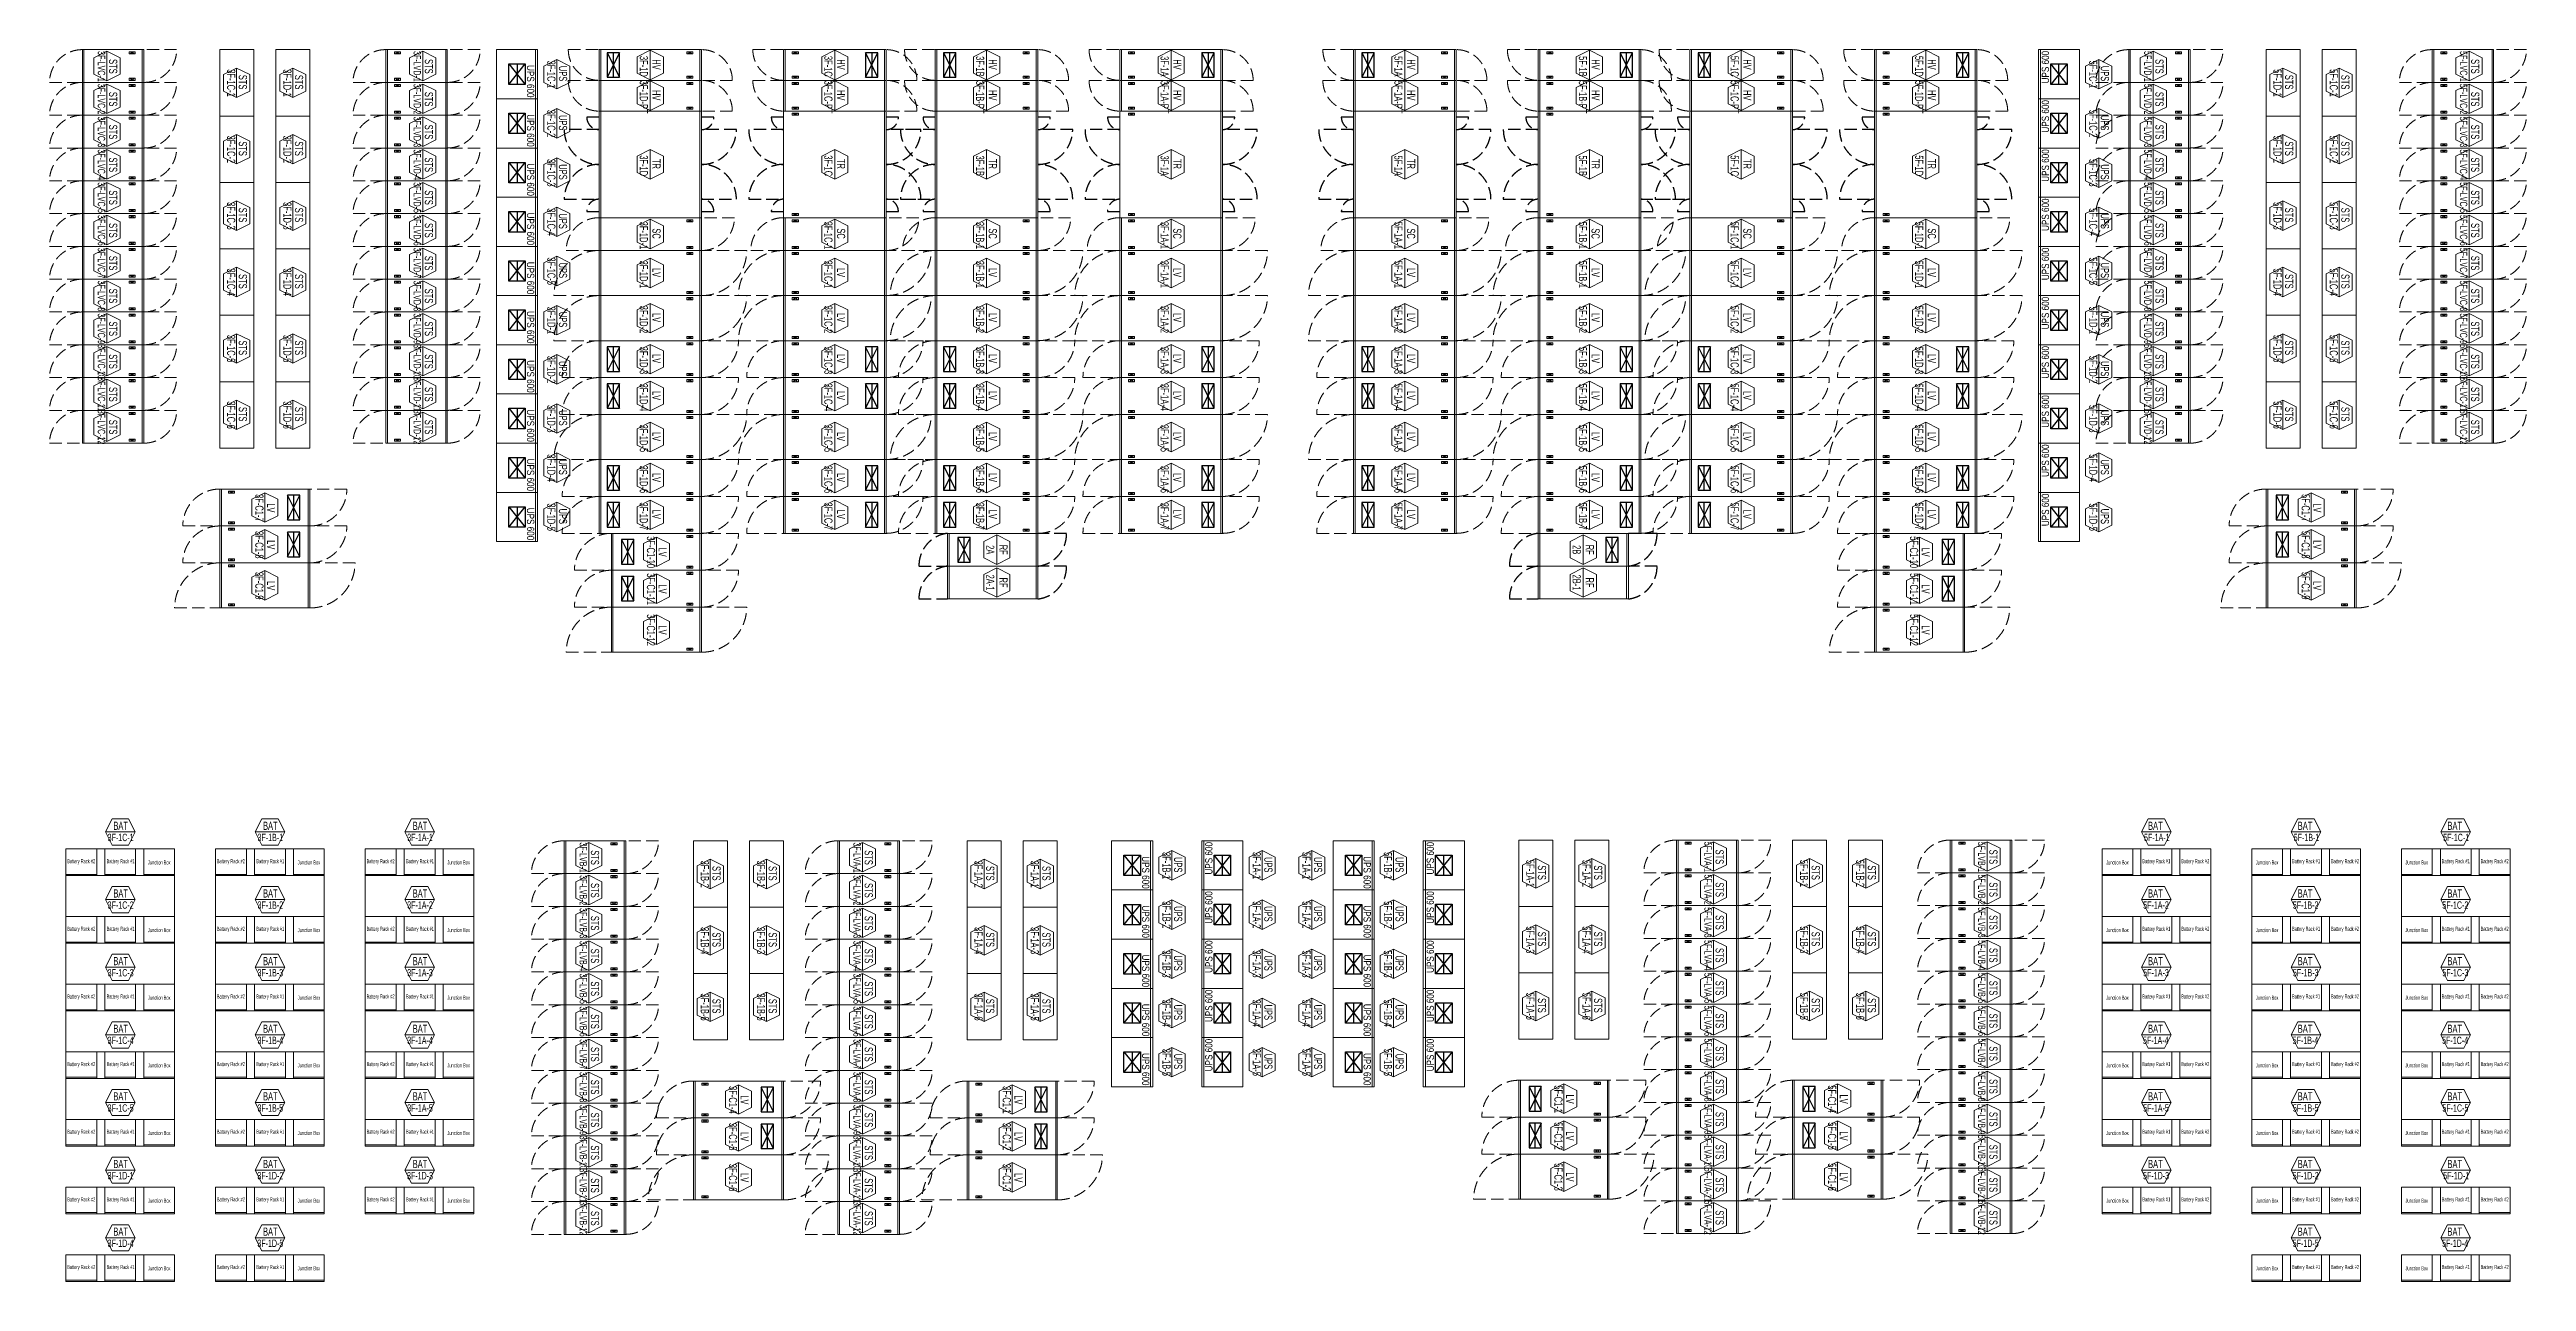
# Model space of a CAD drawing. Header units: millimetres. Extents: x 0 to 504600, y -356400 to 891000.
# Drawn here: x 279250 to 339650, y 386500 to 416552 of the extents above; entities that cross this region are included whole.
import ezdxf
from ezdxf.enums import TextEntityAlignment as Align

# ---------------------------------------------------------------- set-up
doc = ezdxf.new("R2010")
doc.units = ezdxf.units.MM
doc.header["$LTSCALE"] = 150
doc.linetypes.add('LH2', pattern=[2.85, 2, -0.85])
doc.layers.add('-----31 Base Plan Equipment', color=5, linetype='Continuous', lineweight=0)
doc.layers.add('NOPLOT', color=191, linetype='Continuous', plot=False)
doc.styles.add('ELEC', font='')
doc.styles.get('ELEC').set_extended_font_data('Dotum')

msp = doc.modelspace()

# ---------------------------------------------------------------- texts
at = {"layer": '-----31 Base Plan Equipment', "style": 'ELEC'}
for s, height, width, p in [('3F-LVC-1', 180, 0.6, (280517, 416141)), ('STS', 200, 0.7, (280801, 416141)), ('3F-LVD-1', 180, 0.6, (288217, 416141)), ('STS', 200, 0.7, (288501, 416141)), ('3F-1C-1', 200, 0.7, (291487, 415945)), ('3F-1D', 200, 0.7, (293742, 416142)), ('HV', 200, 0.7, (294051, 416187)), ('3F-1C', 200, 0.7, (298242, 416142)), ('HV', 200, 0.7, (298551, 416187)), ('3F-1B', 200, 0.7, (301942, 416142)), ('HV', 200, 0.7, (302251, 416187)), ('3F-1A', 200, 0.7, (306442, 416142)), ('HV', 200, 0.7, (306751, 416187)), ('5F-1A', 200, 0.7, (312142, 416142)), ('HV', 200, 0.7, (312451, 416187)), ('5F-1B', 200, 0.7, (316642, 416142)), ('HV', 200, 0.7, (316951, 416187)), ('5F-1C', 200, 0.7, (320342, 416142)), ('HV', 200, 0.7, (320651, 416187)), ('5F-1D', 200, 0.7, (324842, 416142)), ('HV', 200, 0.7, (325151, 416187)), ('5F-1C-1', 200, 0.7, (329087, 415945)), ('5F-LVD-1', 180, 0.6, (330417, 416141)), ('STS', 200, 0.7, (330701, 416141)), ('5F-LVC-1', 180, 0.6, (338117, 416141)), ('STS', 200, 0.7, (338401, 416141)), ('3F-LVC-2', 180, 0.6, (280517, 415341)), ('3F-1C-1', 200, 0.7, (283680, 415735)), ('STS', 200, 0.7, (283964, 415756)), ('3F-1D-1', 200, 0.7, (285050, 415735)), ('STS', 200, 0.7, (285334, 415756)), ('3F-LVD-2', 180, 0.6, (288217, 415341)), ('UPS', 200, 0.7, (291771, 415966)), ('3F-1D-PT', 200, 0.7, (293742, 415392)), ('3F-1C-PT', 200, 0.7, (298242, 415392)), ('3F-1B-PT', 200, 0.7, (301942, 415392)), ('3F-1A-PT', 200, 0.7, (306442, 415392)), ('5F-1A-PT', 200, 0.7, (312142, 415392)), ('5F-1B-PT', 200, 0.7, (316642, 415392)), ('5F-1C-PT', 200, 0.7, (320342, 415392)), ('5F-1D-PT', 200, 0.7, (324842, 415392)), ('UPS', 200, 0.7, (329371, 415966)), ('5F-LVD-2', 180, 0.6, (330417, 415341)), ('5F-1D-1', 200, 0.7, (333580, 415735)), ('STS', 200, 0.7, (333864, 415756)), ('5F-1C-1', 200, 0.7, (334950, 415735)), ('STS', 200, 0.7, (335234, 415756)), ('5F-LVC-2', 180, 0.6, (338117, 415341)), ('STS', 200, 0.7, (280801, 415341)), ('STS', 200, 0.7, (288501, 415341)), ('3F-1C-2', 200, 0.7, (291487, 414745)), ('HV', 200, 0.7, (294051, 415437)), ('HV', 200, 0.7, (298551, 415437)), ('HV', 200, 0.7, (302251, 415437)), ('HV', 200, 0.7, (306751, 415437)), ('HV', 200, 0.7, (312451, 415437)), ('HV', 200, 0.7, (316951, 415437)), ('HV', 200, 0.7, (320651, 415437)), ('HV', 200, 0.7, (325151, 415437)), ('5F-1C-2', 200, 0.7, (329087, 414745)), ('STS', 200, 0.7, (330701, 415341)), ('STS', 200, 0.7, (338401, 415341)), ('3F-LVC-3', 180, 0.6, (280517, 414541)), ('STS', 200, 0.7, (280801, 414541)), ('3F-1C-2', 200, 0.7, (283680, 414115)), ('3F-1D-2', 200, 0.7, (285050, 414115)), ('3F-LVD-3', 180, 0.6, (288217, 414541)), ('STS', 200, 0.7, (288501, 414541)), ('UPS', 200, 0.7, (291771, 414766)), ('UPS', 200, 0.7, (329371, 414766)), ('5F-LVD-3', 180, 0.6, (330417, 414541)), ('STS', 200, 0.7, (330701, 414541)), ('5F-1D-2', 200, 0.7, (333580, 414115)), ('5F-1C-2', 200, 0.7, (334950, 414115)), ('5F-LVC-3', 180, 0.6, (338117, 414541)), ('STS', 200, 0.7, (338401, 414541)), ('3F-LVC-4', 180, 0.6, (280517, 413741)), ('STS', 200, 0.7, (280801, 413741)), ('STS', 200, 0.7, (283964, 414136)), ('STS', 200, 0.7, (285334, 414136)), ('3F-LVD-4', 180, 0.6, (288217, 413741)), ('STS', 200, 0.7, (288501, 413741)), ('3F-1C-3', 200, 0.7, (291487, 413545)), ('UPS', 200, 0.7, (291771, 413566)), ('3F-1D', 200, 0.7, (293742, 413717)), ('TR', 200, 0.7, (294051, 413762)), ('3F-1C', 200, 0.7, (298242, 413717)), ('TR', 200, 0.7, (298551, 413762)), ('3F-1B', 200, 0.7, (301942, 413717)), ('TR', 200, 0.7, (302251, 413762)), ('3F-1A', 200, 0.7, (306442, 413717)), ('TR', 200, 0.7, (306751, 413762)), ('5F-1A', 200, 0.7, (312142, 413717)), ('TR', 200, 0.7, (312451, 413762)), ('5F-1B', 200, 0.7, (316642, 413717)), ('TR', 200, 0.7, (316951, 413762)), ('5F-1C', 200, 0.7, (320342, 413717)), ('TR', 200, 0.7, (320651, 413762)), ('5F-1D', 200, 0.7, (324842, 413717)), ('TR', 200, 0.7, (325151, 413762)), ('5F-1C-3', 200, 0.7, (329087, 413545)), ('UPS', 200, 0.7, (329371, 413566)), ('5F-LVD-4', 180, 0.6, (330417, 413741)), ('STS', 200, 0.7, (330701, 413741)), ('STS', 200, 0.7, (333864, 414136)), ('STS', 200, 0.7, (335234, 414136)), ('5F-LVC-4', 180, 0.6, (338117, 413741)), ('STS', 200, 0.7, (338401, 413741)), ('3F-LVC-5', 180, 0.6, (280517, 412941)), ('3F-LVD-5', 180, 0.6, (288217, 412941)), ('5F-LVD-5', 180, 0.6, (330417, 412941)), ('5F-LVC-5', 180, 0.6, (338117, 412941)), ('STS', 200, 0.7, (280801, 412941)), ('3F-1C-3', 200, 0.7, (283680, 412495)), ('STS', 200, 0.7, (283964, 412516)), ('3F-1D-3', 200, 0.7, (285050, 412495)), ('STS', 200, 0.7, (285334, 412516)), ('STS', 200, 0.7, (288501, 412941)), ('3F-1C-4', 200, 0.7, (291487, 412345)), ('UPS', 200, 0.7, (291771, 412366)), ('5F-1C-4', 200, 0.7, (329087, 412345)), ('UPS', 200, 0.7, (329371, 412366)), ('STS', 200, 0.7, (330701, 412941)), ('5F-1D-3', 200, 0.7, (333580, 412495)), ('STS', 200, 0.7, (333864, 412516)), ('5F-1C-3', 200, 0.7, (334950, 412495)), ('STS', 200, 0.7, (335234, 412516)), ('STS', 200, 0.7, (338401, 412941)), ('3F-LVC-6', 180, 0.6, (280517, 412141)), ('STS', 200, 0.7, (280801, 412141)), ('3F-LVD-6', 180, 0.6, (288217, 412141)), ('STS', 200, 0.7, (288501, 412141)), ('3F-1D-1', 200, 0.7, (293742, 412017)), ('SC', 200, 0.7, (294051, 412062)), ('3F-1C-1', 200, 0.7, (298242, 412017)), ('SC', 200, 0.7, (298551, 412062)), ('3F-1B-1', 200, 0.7, (301942, 412017)), ('SC', 200, 0.7, (302251, 412062)), ('3F-1A-1', 200, 0.7, (306442, 412017)), ('SC', 200, 0.7, (306751, 412062)), ('5F-1A-1', 200, 0.7, (312142, 412017)), ('SC', 200, 0.7, (312451, 412062)), ('5F-1B-1', 200, 0.7, (316642, 412017)), ('SC', 200, 0.7, (316951, 412062)), ('5F-1C-1', 200, 0.7, (320342, 412017)), ('SC', 200, 0.7, (320651, 412062)), ('5F-1D-1', 200, 0.7, (324842, 412017)), ('SC', 200, 0.7, (325151, 412062)), ('5F-LVD-6', 180, 0.6, (330417, 412141)), ('STS', 200, 0.7, (330701, 412141)), ('5F-LVC-6', 180, 0.6, (338117, 412141)), ('STS', 200, 0.7, (338401, 412141)), ('3F-LVC-7', 180, 0.6, (280517, 411341)), ('STS', 200, 0.7, (280801, 411341)), ('3F-LVD-7', 180, 0.6, (288217, 411341)), ('STS', 200, 0.7, (288501, 411341)), ('3F-1C-5', 200, 0.7, (291487, 411145)), ('UPS', 200, 0.7, (291771, 411166)), ('3F-1D-1', 200, 0.7, (293742, 411067)), ('3F-1C-1', 200, 0.7, (298242, 411067)), ('3F-1B-1', 200, 0.7, (301942, 411067)), ('3F-1A-1', 200, 0.7, (306442, 411067)), ('5F-1A-1', 200, 0.7, (312142, 411067)), ('5F-1B-1', 200, 0.7, (316642, 411067)), ('5F-1C-1', 200, 0.7, (320342, 411067)), ('5F-1D-1', 200, 0.7, (324842, 411067)), ('5F-1C-5', 200, 0.7, (329087, 411145)), ('UPS', 200, 0.7, (329371, 411166)), ('5F-LVD-7', 180, 0.6, (330417, 411341)), ('STS', 200, 0.7, (330701, 411341)), ('5F-LVC-7', 180, 0.6, (338117, 411341)), ('STS', 200, 0.7, (338401, 411341)), ('3F-LVC-8', 180, 0.6, (280517, 410541)), ('3F-1C-4', 200, 0.7, (283680, 410875)), ('STS', 200, 0.7, (283964, 410896)), ('3F-1D-4', 200, 0.7, (285050, 410875)), ('STS', 200, 0.7, (285334, 410896)), ('3F-LVD-8', 180, 0.6, (288217, 410541)), ('LV', 200, 0.7, (294051, 411112)), ('LV', 200, 0.7, (298551, 411112)), ('LV', 200, 0.7, (302251, 411112)), ('LV', 200, 0.7, (306751, 411112)), ('LV', 200, 0.7, (312451, 411112)), ('LV', 200, 0.7, (316951, 411112)), ('LV', 200, 0.7, (320651, 411112)), ('LV', 200, 0.7, (325151, 411112)), ('5F-LVD-8', 180, 0.6, (330417, 410541)), ('5F-1D-4', 200, 0.7, (333580, 410875)), ('STS', 200, 0.7, (333864, 410896)), ('5F-1C-4', 200, 0.7, (334950, 410875)), ('STS', 200, 0.7, (335234, 410896)), ('5F-LVC-8', 180, 0.6, (338117, 410541)), ('STS', 200, 0.7, (280801, 410541)), ('STS', 200, 0.7, (288501, 410541)), ('3F-1D-1', 200, 0.7, (291487, 409945)), ('UPS', 200, 0.7, (291771, 409966)), ('3F-1D-2', 200, 0.7, (293742, 409967)), ('3F-1C-2', 200, 0.7, (298242, 409967)), ('3F-1B-2', 200, 0.7, (301942, 409967)), ('3F-1A-2', 200, 0.7, (306442, 409967)), ('5F-1A-2', 200, 0.7, (312142, 409967)), ('5F-1B-2', 200, 0.7, (316642, 409967)), ('5F-1C-2', 200, 0.7, (320342, 409967)), ('5F-1D-2', 200, 0.7, (324842, 409967)), ('5F-1D-1', 200, 0.7, (329087, 409945)), ('UPS', 200, 0.7, (329371, 409966)), ('STS', 200, 0.7, (330701, 410541)), ('STS', 200, 0.7, (338401, 410541)), ('3F-LVC-9', 180, 0.6, (280517, 409741)), ('STS', 200, 0.7, (280801, 409741)), ('3F-1C-5', 200, 0.7, (283680, 409255)), ('3F-1D-5', 200, 0.7, (285050, 409255)), ('3F-LVD-9', 180, 0.6, (288217, 409741)), ('STS', 200, 0.7, (288501, 409741)), ('LV', 200, 0.7, (294051, 410012)), ('LV', 200, 0.7, (298551, 410012)), ('LV', 200, 0.7, (302251, 410012)), ('LV', 200, 0.7, (306751, 410012)), ('LV', 200, 0.7, (312451, 410012)), ('LV', 200, 0.7, (316951, 410012)), ('LV', 200, 0.7, (320651, 410012)), ('LV', 200, 0.7, (325151, 410012)), ('5F-LVD-9', 180, 0.6, (330417, 409741)), ('STS', 200, 0.7, (330701, 409741)), ('5F-1D-5', 200, 0.7, (333580, 409255)), ('5F-1C-5', 200, 0.7, (334950, 409255)), ('5F-LVC-9', 180, 0.6, (338117, 409741)), ('STS', 200, 0.7, (338401, 409741)), ('3F-LVC-10', 180, 0.6, (280517, 408941)), ('STS', 200, 0.7, (280801, 408941)), ('STS', 200, 0.7, (283964, 409276)), ('STS', 200, 0.7, (285334, 409276)), ('3F-LVD-10', 180, 0.6, (288217, 408941)), ('STS', 200, 0.7, (288501, 408941)), ('3F-1D-2', 200, 0.7, (291487, 408745)), ('UPS', 200, 0.7, (291771, 408766)), ('3F-1D-3', 200, 0.7, (293742, 408967)), ('LV', 200, 0.7, (294051, 409012)), ('3F-1C-3', 200, 0.7, (298242, 408967)), ('LV', 200, 0.7, (298551, 409012)), ('3F-1B-3', 200, 0.7, (301942, 408967)), ('LV', 200, 0.7, (302251, 409012)), ('3F-1A-3', 200, 0.7, (306442, 408967)), ('LV', 200, 0.7, (306751, 409012)), ('5F-1A-3', 200, 0.7, (312142, 408967)), ('LV', 200, 0.7, (312451, 409012)), ('5F-1B-3', 200, 0.7, (316642, 408967)), ('LV', 200, 0.7, (316951, 409012)), ('5F-1C-3', 200, 0.7, (320342, 408967)), ('LV', 200, 0.7, (320651, 409012)), ('5F-1D-3', 200, 0.7, (324842, 408967)), ('LV', 200, 0.7, (325151, 409012)), ('5F-1D-2', 200, 0.7, (329087, 408745)), ('UPS', 200, 0.7, (329371, 408766)), ('5F-LVD-10', 180, 0.6, (330417, 408941)), ('STS', 200, 0.7, (330701, 408941)), ('STS', 200, 0.7, (333864, 409276)), ('STS', 200, 0.7, (335234, 409276)), ('5F-LVC-10', 180, 0.6, (338117, 408941)), ('STS', 200, 0.7, (338401, 408941)), ('3F-LVC-11', 180, 0.6, (280517, 408141)), ('STS', 200, 0.7, (280801, 408141)), ('3F-LVD-11', 180, 0.6, (288217, 408141)), ('STS', 200, 0.7, (288501, 408141)), ('3F-1D-4', 200, 0.7, (293742, 408067)), ('3F-1C-4', 200, 0.7, (298242, 408067)), ('3F-1B-4', 200, 0.7, (301942, 408067)), ('3F-1A-4', 200, 0.7, (306442, 408067)), ('5F-1A-4', 200, 0.7, (312142, 408067)), ('5F-1B-4', 200, 0.7, (316642, 408067)), ('5F-1C-4', 200, 0.7, (320342, 408067)), ('5F-1D-4', 200, 0.7, (324842, 408067)), ('5F-LVD-11', 180, 0.6, (330417, 408141)), ('STS', 200, 0.7, (330701, 408141)), ('5F-LVC-11', 180, 0.6, (338117, 408141)), ('STS', 200, 0.7, (338401, 408141)), ('3F-1C-6', 200, 0.7, (283680, 407635)), ('STS', 200, 0.7, (283964, 407656)), ('3F-1D-6', 200, 0.7, (285050, 407635)), ('STS', 200, 0.7, (285334, 407656)), ('3F-1D-3', 200, 0.7, (291487, 407545)), ('UPS', 200, 0.7, (291771, 407566)), ('LV', 200, 0.7, (294051, 408112)), ('LV', 200, 0.7, (298551, 408112)), ('LV', 200, 0.7, (302251, 408112)), ('LV', 200, 0.7, (306751, 408112)), ('LV', 200, 0.7, (312451, 408112)), ('LV', 200, 0.7, (316951, 408112)), ('LV', 200, 0.7, (320651, 408112)), ('LV', 200, 0.7, (325151, 408112)), ('5F-1D-3', 200, 0.7, (329087, 407545)), ('UPS', 200, 0.7, (329371, 407566)), ('5F-1D-6', 200, 0.7, (333580, 407635)), ('STS', 200, 0.7, (333864, 407656)), ('5F-1C-6', 200, 0.7, (334950, 407635)), ('STS', 200, 0.7, (335234, 407656)), ('3F-LVC-12', 180, 0.6, (280517, 407341)), ('STS', 200, 0.7, (280801, 407341)), ('3F-LVD-12', 180, 0.6, (288217, 407341)), ('STS', 200, 0.7, (288501, 407341)), ('3F-1D-5', 200, 0.7, (293742, 407067)), ('LV', 200, 0.7, (294051, 407112)), ('3F-1C-5', 200, 0.7, (298242, 407067)), ('LV', 200, 0.7, (298551, 407112)), ('3F-1B-5', 200, 0.7, (301942, 407067)), ('LV', 200, 0.7, (302251, 407112)), ('3F-1A-5', 200, 0.7, (306442, 407067)), ('LV', 200, 0.7, (306751, 407112)), ('5F-1A-5', 200, 0.7, (312142, 407067)), ('LV', 200, 0.7, (312451, 407112)), ('5F-1B-5', 200, 0.7, (316642, 407067)), ('LV', 200, 0.7, (316951, 407112)), ('5F-1C-5', 200, 0.7, (320342, 407067)), ('LV', 200, 0.7, (320651, 407112)), ('5F-1D-5', 200, 0.7, (324842, 407067)), ('LV', 200, 0.7, (325151, 407112)), ('5F-LVD-12', 180, 0.6, (330417, 407341)), ('STS', 200, 0.7, (330701, 407341)), ('5F-LVC-12', 180, 0.6, (338117, 407341)), ('STS', 200, 0.7, (338401, 407341)), ('3F-1D-4', 200, 0.7, (291487, 406345)), ('UPS', 200, 0.7, (291771, 406366)), ('5F-1D-4', 200, 0.7, (329087, 406345)), ('UPS', 200, 0.7, (329371, 406366)), ('3F-1D-6', 200, 0.7, (293742, 406067)), ('LV', 200, 0.7, (294051, 406112)), ('3F-1C-6', 200, 0.7, (298242, 406067)), ('LV', 200, 0.7, (298551, 406112)), ('3F-1B-6', 200, 0.7, (301942, 406067)), ('LV', 200, 0.7, (302251, 406112)), ('3F-1A-6', 200, 0.7, (306442, 406067)), ('LV', 200, 0.7, (306751, 406112)), ('5F-1A-6', 200, 0.7, (312142, 406067)), ('LV', 200, 0.7, (312451, 406112)), ('5F-1B-6', 200, 0.7, (316642, 406067)), ('LV', 200, 0.7, (316951, 406112)), ('5F-1C-6', 200, 0.7, (320342, 406067)), ('LV', 200, 0.7, (320651, 406112)), ('5F-1D-6', 200, 0.7, (324842, 406067)), ('LV', 200, 0.7, (325151, 406112)), ('3F-C1-7', 200, 0.7, (284367, 405371, 0)), ('LV', 200, 0.7, (284651, 405371, 0)), ('3F-1D-5', 200, 0.7, (291487, 405145)), ('UPS', 200, 0.7, (291771, 405166)), ('3F-1D-7', 200, 0.7, (293742, 405167)), ('LV', 200, 0.7, (294051, 405212)), ('3F-1C-7', 200, 0.7, (298242, 405167)), ('LV', 200, 0.7, (298551, 405212)), ('3F-1B-7', 200, 0.7, (301942, 405167)), ('LV', 200, 0.7, (302251, 405212)), ('3F-1A-7', 200, 0.7, (306442, 405167)), ('LV', 200, 0.7, (306751, 405212)), ('5F-1A-7', 200, 0.7, (312142, 405167)), ('LV', 200, 0.7, (312451, 405212)), ('5F-1B-7', 200, 0.7, (316642, 405167)), ('LV', 200, 0.7, (316951, 405212)), ('5F-1C-7', 200, 0.7, (320342, 405167)), ('LV', 200, 0.7, (320651, 405212)), ('5F-1D-7', 200, 0.7, (324842, 405167)), ('LV', 200, 0.7, (325151, 405212)), ('5F-1D-5', 200, 0.7, (329087, 405145)), ('UPS', 200, 0.7, (329371, 405166)), ('5F-C1-7', 200, 0.7, (334267, 405371, 0)), ('LV', 200, 0.7, (334551, 405371, 0)), ('3F-C1-8', 200, 0.7, (284367, 404471, 0)), ('5F-C1-8', 200, 0.7, (334267, 404471, 0)), ('LV', 200, 0.7, (284651, 404471, 0)), ('3F-C1-10', 200, 0.7, (293917, 404291)), ('LV', 200, 0.7, (294201, 404291)), ('2A', 200, 0.7, (302190, 404350)), ('RF', 200, 0.7, (302510, 404350)), ('2B', 200, 0.7, (316490, 404350)), ('RF', 200, 0.7, (316810, 404350)), ('5F-C1-10', 200, 0.7, (324717, 404291)), ('LV', 200, 0.7, (325001, 404291)), ('LV', 200, 0.7, (334551, 404471, 0)), ('3F-C1-9', 200, 0.7, (284367, 403471, 0)), ('LV', 200, 0.7, (284651, 403471, 0)), ('3F-C1-11', 200, 0.7, (293917, 403391)), ('LV', 200, 0.7, (294201, 403391)), ('2A-1', 200, 0.7, (302190, 403550)), ('RF', 200, 0.7, (302510, 403550)), ('2B-1', 200, 0.7, (316490, 403550)), ('RF', 200, 0.7, (316810, 403550)), ('5F-C1-11', 200, 0.7, (324717, 403391)), ('LV', 200, 0.7, (325001, 403391)), ('5F-C1-9', 200, 0.7, (334267, 403471, 0)), ('LV', 200, 0.7, (334551, 403471, 0)), ('3F-C1-12', 200, 0.7, (293917, 402391)), ('LV', 200, 0.7, (294201, 402391)), ('5F-C1-12', 200, 0.7, (324717, 402391)), ('LV', 200, 0.7, (325001, 402391)), ('3F-LVB-1', 180, 0.6, (292267, 396841, 0)), ('STS', 200, 0.7, (292551, 396841, 0)), ('3F-LVA-1', 180, 0.6, (298942, 396841, 0)), ('STS', 200, 0.7, (299226, 396841, 0)), ('3F-1B-1', 200, 0.7, (306487, 396645, 0)), ('UPS', 200, 0.7, (306771, 396667, 0)), ('3F-1A-1', 200, 0.7, (308687, 396645, 0)), ('UPS', 200, 0.7, (308971, 396667, 0)), ('5F-1A-1', 200, 0.7, (309899, 396645, 0)), ('UPS', 200, 0.7, (310183, 396667, 0)), ('5F-1B-1', 200, 0.7, (311887, 396645, 0)), ('UPS', 200, 0.7, (312171, 396667, 0)), ('5F-LVA-1', 180, 0.6, (319692, 396858, 0)), ('STS', 200, 0.7, (319976, 396858, 0)), ('5F-LVB-1', 180, 0.6, (326367, 396858, 0)), ('STS', 200, 0.7, (326651, 396858, 0)), ('3F-LVB-2', 180, 0.6, (292267, 396041, 0)), ('3F-1B-2', 200, 0.7, (295230, 396435, 0)), ('STS', 200, 0.7, (295514, 396457, 0)), ('3F-1B-1', 200, 0.7, (296600, 396435, 0)), ('STS', 200, 0.7, (296884, 396457, 0)), ('3F-LVA-2', 180, 0.6, (298942, 396041, 0)), ('3F-1A-2', 200, 0.7, (301905, 396435, 0)), ('STS', 200, 0.7, (302189, 396457, 0)), ('3F-1A-1', 200, 0.7, (303275, 396435, 0)), ('STS', 200, 0.7, (303559, 396457, 0)), ('5F-1A-1', 200, 0.7, (315359, 396453, 0)), ('STS', 200, 0.7, (315643, 396474, 0)), ('5F-1A-2', 200, 0.7, (316729, 396453, 0)), ('STS', 200, 0.7, (317013, 396474, 0)), ('5F-LVA-2', 180, 0.6, (319692, 396058, 0)), ('STS', 200, 0.7, (319976, 396058, 0)), ('5F-1B-1', 200, 0.7, (322034, 396453, 0)), ('STS', 200, 0.7, (322318, 396474, 0)), ('5F-1B-2', 200, 0.7, (323404, 396453, 0)), ('STS', 200, 0.7, (323688, 396474, 0)), ('5F-LVB-2', 180, 0.6, (326367, 396058, 0)), ('STS', 200, 0.7, (326651, 396058, 0)), ('STS', 200, 0.7, (292551, 396041, 0)), ('STS', 200, 0.7, (299226, 396041, 0)), ('3F-1B-2', 200, 0.7, (306487, 395445, 0)), ('UPS', 200, 0.7, (306771, 395467, 0)), ('3F-1A-2', 200, 0.7, (308687, 395445, 0)), ('UPS', 200, 0.7, (308971, 395467, 0)), ('5F-1A-2', 200, 0.7, (309899, 395445, 0)), ('UPS', 200, 0.7, (310183, 395467, 0)), ('5F-1B-2', 200, 0.7, (311887, 395445, 0)), ('UPS', 200, 0.7, (312171, 395467, 0)), ('3F-LVB-3', 180, 0.6, (292267, 395241, 0)), ('STS', 200, 0.7, (292551, 395241, 0)), ('3F-1B-4', 200, 0.7, (295230, 394815, 0)), ('3F-1B-3', 200, 0.7, (296600, 394815, 0)), ('3F-LVA-3', 180, 0.6, (298942, 395241, 0)), ('STS', 200, 0.7, (299226, 395241, 0)), ('3F-1A-4', 200, 0.7, (301905, 394815, 0)), ('3F-1A-3', 200, 0.7, (303275, 394815, 0)), ('5F-1A-3', 200, 0.7, (315359, 394833, 0)), ('STS', 200, 0.7, (315643, 394854, 0)), ('5F-1A-4', 200, 0.7, (316729, 394833, 0)), ('STS', 200, 0.7, (317013, 394854, 0)), ('5F-LVA-3', 180, 0.6, (319692, 395258, 0)), ('STS', 200, 0.7, (319976, 395258, 0)), ('5F-1B-3', 200, 0.7, (322034, 394833, 0)), ('STS', 200, 0.7, (322318, 394854, 0)), ('5F-1B-4', 200, 0.7, (323404, 394833, 0)), ('STS', 200, 0.7, (323688, 394854, 0)), ('5F-LVB-3', 180, 0.6, (326367, 395258, 0)), ('STS', 200, 0.7, (326651, 395258, 0)), ('3F-LVB-4', 180, 0.6, (292267, 394441, 0)), ('STS', 200, 0.7, (292551, 394441, 0)), ('STS', 200, 0.7, (295514, 394837, 0)), ('STS', 200, 0.7, (296884, 394837, 0)), ('3F-LVA-4', 180, 0.6, (298942, 394441, 0)), ('STS', 200, 0.7, (299226, 394441, 0)), ('STS', 200, 0.7, (302189, 394837, 0)), ('STS', 200, 0.7, (303559, 394837, 0)), ('3F-1B-3', 200, 0.7, (306487, 394245, 0)), ('UPS', 200, 0.7, (306771, 394267, 0)), ('3F-1A-3', 200, 0.7, (308687, 394245, 0)), ('UPS', 200, 0.7, (308971, 394267, 0)), ('5F-1A-3', 200, 0.7, (309899, 394245, 0)), ('UPS', 200, 0.7, (310183, 394267, 0)), ('5F-1B-3', 200, 0.7, (311887, 394245, 0)), ('UPS', 200, 0.7, (312171, 394267, 0)), ('5F-LVA-4', 180, 0.6, (319692, 394458, 0)), ('STS', 200, 0.7, (319976, 394458, 0)), ('5F-LVB-4', 180, 0.6, (326367, 394458, 0)), ('STS', 200, 0.7, (326651, 394458, 0)), ('3F-LVB-5', 180, 0.6, (292267, 393641, 0)), ('STS', 200, 0.7, (292551, 393641, 0)), ('3F-LVA-5', 180, 0.6, (298942, 393641, 0)), ('STS', 200, 0.7, (299226, 393641, 0)), ('5F-LVA-5', 180, 0.6, (319692, 393658, 0)), ('STS', 200, 0.7, (319976, 393658, 0)), ('5F-LVB-5', 180, 0.6, (326367, 393658, 0)), ('STS', 200, 0.7, (326651, 393658, 0)), ('3F-1B-6', 200, 0.7, (295230, 393195, 0)), ('STS', 200, 0.7, (295514, 393217, 0)), ('3F-1B-5', 200, 0.7, (296600, 393195, 0)), ('STS', 200, 0.7, (296884, 393217, 0)), ('3F-1A-6', 200, 0.7, (301905, 393195, 0)), ('STS', 200, 0.7, (302189, 393217, 0)), ('3F-1A-5', 200, 0.7, (303275, 393195, 0)), ('STS', 200, 0.7, (303559, 393217, 0)), ('3F-1B-4', 200, 0.7, (306487, 393045, 0)), ('UPS', 200, 0.7, (306771, 393067, 0)), ('3F-1A-4', 200, 0.7, (308687, 393045, 0)), ('UPS', 200, 0.7, (308971, 393067, 0)), ('5F-1A-4', 200, 0.7, (309899, 393045, 0)), ('UPS', 200, 0.7, (310183, 393067, 0)), ('5F-1B-4', 200, 0.7, (311887, 393045, 0)), ('UPS', 200, 0.7, (312171, 393067, 0)), ('5F-1A-5', 200, 0.7, (315359, 393213, 0)), ('STS', 200, 0.7, (315643, 393234, 0)), ('5F-1A-6', 200, 0.7, (316729, 393213, 0)), ('STS', 200, 0.7, (317013, 393234, 0)), ('5F-1B-5', 200, 0.7, (322034, 393213, 0)), ('STS', 200, 0.7, (322318, 393234, 0)), ('5F-1B-6', 200, 0.7, (323404, 393213, 0)), ('STS', 200, 0.7, (323688, 393234, 0)), ('3F-LVB-6', 180, 0.6, (292267, 392841, 0)), ('STS', 200, 0.7, (292551, 392841, 0)), ('3F-LVA-6', 180, 0.6, (298942, 392841, 0)), ('STS', 200, 0.7, (299226, 392841, 0)), ('5F-LVA-6', 180, 0.6, (319692, 392858, 0)), ('STS', 200, 0.7, (319976, 392858, 0)), ('5F-LVB-6', 180, 0.6, (326367, 392858, 0)), ('STS', 200, 0.7, (326651, 392858, 0)), ('3F-LVB-7', 180, 0.6, (292267, 392041, 0)), ('STS', 200, 0.7, (292551, 392041, 0)), ('3F-LVA-7', 180, 0.6, (298942, 392041, 0)), ('STS', 200, 0.7, (299226, 392041, 0)), ('3F-1B-5', 200, 0.7, (306487, 391845, 0)), ('UPS', 200, 0.7, (306771, 391867, 0)), ('3F-1A-5', 200, 0.7, (308687, 391845, 0)), ('UPS', 200, 0.7, (308971, 391867, 0)), ('5F-1A-5', 200, 0.7, (309899, 391845, 0)), ('UPS', 200, 0.7, (310183, 391867, 0)), ('5F-1B-5', 200, 0.7, (311887, 391845, 0)), ('UPS', 200, 0.7, (312171, 391867, 0)), ('5F-LVA-7', 180, 0.6, (319692, 392058, 0)), ('STS', 200, 0.7, (319976, 392058, 0)), ('5F-LVB-7', 180, 0.6, (326367, 392058, 0)), ('STS', 200, 0.7, (326651, 392058, 0)), ('3F-LVB-8', 180, 0.6, (292267, 391241, 0)), ('STS', 200, 0.7, (292551, 391241, 0)), ('3F-LVA-8', 180, 0.6, (298942, 391241, 0)), ('STS', 200, 0.7, (299226, 391241, 0)), ('5F-LVA-8', 180, 0.6, (319692, 391258, 0)), ('STS', 200, 0.7, (319976, 391258, 0)), ('5F-LVB-8', 180, 0.6, (326367, 391258, 0)), ('STS', 200, 0.7, (326651, 391258, 0)), ('3F-C1-4', 200, 0.7, (295917, 390931, 0)), ('LV', 200, 0.7, (296201, 390931, 0)), ('3F-C1-1', 200, 0.7, (302592, 390931, 0)), ('LV', 200, 0.7, (302876, 390931, 0)), ('5F-C1-1', 200, 0.7, (316044, 390948, 0)), ('LV', 200, 0.7, (316328, 390948, 0)), ('5F-C1-4', 200, 0.7, (322719, 390948, 0)), ('LV', 200, 0.7, (323003, 390948, 0)), ('3F-LVB-9', 180, 0.6, (292267, 390441, 0)), ('STS', 200, 0.7, (292551, 390441, 0)), ('3F-C1-5', 200, 0.7, (295917, 390031, 0)), ('3F-LVA-9', 180, 0.6, (298942, 390441, 0)), ('STS', 200, 0.7, (299226, 390441, 0)), ('3F-C1-2', 200, 0.7, (302592, 390031, 0)), ('5F-C1-2', 200, 0.7, (316044, 390048, 0)), ('5F-LVA-9', 180, 0.6, (319692, 390458, 0)), ('STS', 200, 0.7, (319976, 390458, 0)), ('5F-C1-5', 200, 0.7, (322719, 390048, 0)), ('5F-LVB-9', 180, 0.6, (326367, 390458, 0)), ('STS', 200, 0.7, (326651, 390458, 0)), ('3F-LVB-10', 180, 0.6, (292267, 389641, 0)), ('STS', 200, 0.7, (292551, 389641, 0)), ('LV', 200, 0.7, (296201, 390031, 0)), ('3F-LVA-10', 180, 0.6, (298942, 389641, 0)), ('STS', 200, 0.7, (299226, 389641, 0)), ('LV', 200, 0.7, (302876, 390031, 0)), ('LV', 200, 0.7, (316328, 390048, 0)), ('5F-LVA-10', 180, 0.6, (319692, 389658, 0)), ('STS', 200, 0.7, (319976, 389658, 0)), ('LV', 200, 0.7, (323003, 390048, 0)), ('5F-LVB-10', 180, 0.6, (326367, 389658, 0)), ('STS', 200, 0.7, (326651, 389658, 0)), ('3F-LVB-11', 180, 0.6, (292267, 388841, 0)), ('STS', 200, 0.7, (292551, 388841, 0)), ('3F-C1-6', 200, 0.7, (295917, 389031, 0)), ('LV', 200, 0.7, (296201, 389031, 0)), ('3F-LVA-11', 180, 0.6, (298942, 388841, 0)), ('STS', 200, 0.7, (299226, 388841, 0)), ('3F-C1-3', 200, 0.7, (302592, 389031, 0)), ('LV', 200, 0.7, (302876, 389031, 0)), ('5F-C1-3', 200, 0.7, (316044, 389048, 0)), ('LV', 200, 0.7, (316328, 389048, 0)), ('5F-LVA-11', 180, 0.6, (319692, 388858, 0)), ('STS', 200, 0.7, (319976, 388858, 0)), ('5F-C1-6', 200, 0.7, (322719, 389048, 0)), ('LV', 200, 0.7, (323003, 389048, 0)), ('5F-LVB-11', 180, 0.6, (326367, 388858, 0)), ('STS', 200, 0.7, (326651, 388858, 0)), ('3F-LVB-12', 180, 0.6, (292267, 388041, 0)), ('3F-LVA-12', 180, 0.6, (298942, 388041, 0)), ('5F-LVA-12', 180, 0.6, (319692, 388058, 0)), ('5F-LVB-12', 180, 0.6, (326367, 388058, 0)), ('STS', 200, 0.7, (292551, 388041, 0)), ('STS', 200, 0.7, (299226, 388041, 0)), ('STS', 200, 0.7, (319976, 388058, 0)), ('STS', 200, 0.7, (326651, 388058, 0))]:
    msp.add_text(s, height=height, rotation=270, dxfattribs=dict(at, width=width)).set_placement(p, align=Align.MIDDLE_CENTER)
for s, height, width, p in [('BAT', 200, 0.7, (280984, 397616)), ('BAT', 200, 0.7, (284634, 397616)), ('BAT', 200, 0.7, (288284, 397616)), ('BAT', 200, 0.7, (330601, 397616, 0)), ('BAT', 200, 0.7, (334251, 397616, 0)), ('BAT', 200, 0.7, (337901, 397616, 0)), ('3F-1C-1', 180, 0.6, (280984, 397332)), ('3F-1B-1', 180, 0.6, (284634, 397332)), ('3F-1A-1', 180, 0.6, (288284, 397332)), ('5F-1A-1', 180, 0.6, (330636, 397332, 0)), ('5F-1B-1', 180, 0.6, (334286, 397332, 0)), ('5F-1C-1', 180, 0.6, (337936, 397332, 0)), ('Battery Rack #2', 100, 0.6, (280022, 396753, 0)), ('Battery Rack #1', 100, 0.6, (280984, 396753, 0)), ('Junction Box', 100, 0.6, (281925, 396722, 0)), ('Battery Rack #2', 100, 0.6, (283672, 396753, 0)), ('Battery Rack #1', 100, 0.6, (284634, 396753, 0)), ('Junction Box', 100, 0.6, (285575, 396722, 0)), ('Battery Rack #2', 100, 0.6, (287322, 396753, 0)), ('Battery Rack #1', 100, 0.6, (288284, 396753, 0)), ('Junction Box', 100, 0.6, (289225, 396722, 0)), ('Junction Box', 100, 0.6, (329675, 396722, 0)), ('Battery Rack #1', 100, 0.6, (330625, 396753, 0)), ('Battery Rack #2', 100, 0.6, (331575, 396753, 0)), ('Junction Box', 100, 0.6, (333325, 396722, 0)), ('Battery Rack #1', 100, 0.6, (334275, 396753, 0)), ('Battery Rack #2', 100, 0.6, (335225, 396753, 0)), ('Junction Box', 100, 0.6, (336975, 396722, 0)), ('Battery Rack #1', 100, 0.6, (337925, 396753, 0)), ('Battery Rack #2', 100, 0.6, (338875, 396753, 0)), ('3F-1C-2', 180, 0.6, (280984, 395682)), ('BAT', 200, 0.7, (280984, 395966)), ('3F-1B-2', 180, 0.6, (284634, 395682)), ('BAT', 200, 0.7, (284634, 395966)), ('3F-1A-2', 180, 0.6, (288284, 395682)), ('BAT', 200, 0.7, (288284, 395966)), ('5F-1A-2', 180, 0.6, (330616, 395682, 0)), ('BAT', 200, 0.7, (330601, 395966, 0)), ('5F-1B-2', 180, 0.6, (334266, 395682, 0)), ('BAT', 200, 0.7, (334251, 395966, 0)), ('5F-1C-2', 180, 0.6, (337916, 395682, 0)), ('BAT', 200, 0.7, (337901, 395966, 0)), ('Battery Rack #2', 100, 0.6, (280022, 395103, 0)), ('Battery Rack #1', 100, 0.6, (280984, 395103, 0)), ('Junction Box', 100, 0.6, (281925, 395072, 0)), ('Battery Rack #2', 100, 0.6, (283672, 395103, 0)), ('Battery Rack #1', 100, 0.6, (284634, 395103, 0)), ('Junction Box', 100, 0.6, (285575, 395072, 0)), ('Battery Rack #2', 100, 0.6, (287322, 395103, 0)), ('Battery Rack #1', 100, 0.6, (288284, 395103, 0)), ('Junction Box', 100, 0.6, (289225, 395072, 0)), ('Junction Box', 100, 0.6, (329675, 395072, 0)), ('Battery Rack #1', 100, 0.6, (330625, 395103, 0)), ('Battery Rack #2', 100, 0.6, (331575, 395103, 0)), ('Junction Box', 100, 0.6, (333325, 395072, 0)), ('Battery Rack #1', 100, 0.6, (334275, 395103, 0)), ('Battery Rack #2', 100, 0.6, (335225, 395103, 0)), ('Junction Box', 100, 0.6, (336975, 395072, 0)), ('Battery Rack #1', 100, 0.6, (337925, 395103, 0)), ('Battery Rack #2', 100, 0.6, (338875, 395103, 0)), ('BAT', 200, 0.7, (280984, 394316)), ('BAT', 200, 0.7, (284634, 394316)), ('BAT', 200, 0.7, (288284, 394316)), ('BAT', 200, 0.7, (330601, 394316, 0)), ('BAT', 200, 0.7, (334251, 394316, 0)), ('BAT', 200, 0.7, (337901, 394316, 0)), ('3F-1C-3', 180, 0.6, (280984, 394032)), ('3F-1B-3', 180, 0.6, (284634, 394032)), ('3F-1A-3', 180, 0.6, (288284, 394032)), ('5F-1A-3', 180, 0.6, (330617, 394032, 0)), ('5F-1B-3', 180, 0.6, (334267, 394032, 0)), ('5F-1C-3', 180, 0.6, (337917, 394032, 0)), ('Battery Rack #2', 100, 0.6, (280022, 393453)), ('Battery Rack #1', 100, 0.6, (280984, 393453)), ('Junction Box', 100, 0.6, (281925, 393422)), ('Battery Rack #2', 100, 0.6, (283672, 393453)), ('Battery Rack #1', 100, 0.6, (284634, 393453)), ('Junction Box', 100, 0.6, (285575, 393422)), ('Battery Rack #2', 100, 0.6, (287322, 393453)), ('Battery Rack #1', 100, 0.6, (288284, 393453)), ('Junction Box', 100, 0.6, (289225, 393422)), ('Junction Box', 100, 0.6, (329675, 393422, 0)), ('Battery Rack #1', 100, 0.6, (330625, 393453, 0)), ('Battery Rack #2', 100, 0.6, (331575, 393453, 0)), ('Junction Box', 100, 0.6, (333325, 393422, 0)), ('Battery Rack #1', 100, 0.6, (334275, 393453, 0)), ('Battery Rack #2', 100, 0.6, (335225, 393453, 0)), ('Junction Box', 100, 0.6, (336975, 393422, 0)), ('Battery Rack #1', 100, 0.6, (337925, 393453, 0)), ('Battery Rack #2', 100, 0.6, (338875, 393453, 0)), ('BAT', 200, 0.7, (280984, 392666)), ('BAT', 200, 0.7, (284634, 392666)), ('BAT', 200, 0.7, (288284, 392666)), ('BAT', 200, 0.7, (330601, 392666, 0)), ('BAT', 200, 0.7, (334251, 392666, 0)), ('BAT', 200, 0.7, (337901, 392666, 0)), ('3F-1C-4', 180, 0.6, (280984, 392382)), ('3F-1B-4', 180, 0.6, (284634, 392382)), ('3F-1A-4', 180, 0.6, (288284, 392382)), ('5F-1A-4', 180, 0.6, (330611, 392382, 0)), ('5F-1B-4', 180, 0.6, (334261, 392382, 0)), ('5F-1C-4', 180, 0.6, (337911, 392382, 0)), ('Battery Rack #2', 100, 0.6, (280022, 391803)), ('Battery Rack #1', 100, 0.6, (280984, 391803)), ('Junction Box', 100, 0.6, (281925, 391772)), ('Battery Rack #2', 100, 0.6, (283672, 391803)), ('Battery Rack #1', 100, 0.6, (284634, 391803)), ('Junction Box', 100, 0.6, (285575, 391772)), ('Battery Rack #2', 100, 0.6, (287322, 391803)), ('Battery Rack #1', 100, 0.6, (288284, 391803)), ('Junction Box', 100, 0.6, (289225, 391772)), ('Junction Box', 100, 0.6, (329675, 391772, 0)), ('Battery Rack #1', 100, 0.6, (330625, 391803, 0)), ('Battery Rack #2', 100, 0.6, (331575, 391803, 0)), ('Junction Box', 100, 0.6, (333325, 391772, 0)), ('Battery Rack #1', 100, 0.6, (334275, 391803, 0)), ('Battery Rack #2', 100, 0.6, (335225, 391803, 0)), ('Junction Box', 100, 0.6, (336975, 391772, 0)), ('Battery Rack #1', 100, 0.6, (337925, 391803, 0)), ('Battery Rack #2', 100, 0.6, (338875, 391803, 0)), ('3F-1C-5', 180, 0.6, (280984, 390732)), ('BAT', 200, 0.7, (280984, 391016)), ('3F-1B-5', 180, 0.6, (284634, 390732)), ('BAT', 200, 0.7, (284634, 391016)), ('3F-1A-5', 180, 0.6, (288284, 390732)), ('BAT', 200, 0.7, (288284, 391016)), ('5F-1A-5', 180, 0.6, (330617, 390732)), ('BAT', 200, 0.7, (330601, 391016)), ('5F-1B-5', 180, 0.6, (334267, 390732)), ('BAT', 200, 0.7, (334251, 391016)), ('5F-1C-5', 180, 0.6, (337917, 390732)), ('BAT', 200, 0.7, (337901, 391016)), ('Battery Rack #2', 100, 0.6, (280022, 390153)), ('Battery Rack #1', 100, 0.6, (280984, 390153)), ('Battery Rack #2', 100, 0.6, (283672, 390153)), ('Battery Rack #1', 100, 0.6, (284634, 390153)), ('Battery Rack #2', 100, 0.6, (287322, 390153)), ('Battery Rack #1', 100, 0.6, (288284, 390153)), ('Battery Rack #1', 100, 0.6, (330625, 390153)), ('Battery Rack #2', 100, 0.6, (331575, 390153)), ('Battery Rack #1', 100, 0.6, (334275, 390153)), ('Battery Rack #2', 100, 0.6, (335225, 390153)), ('Battery Rack #1', 100, 0.6, (337925, 390153)), ('Battery Rack #2', 100, 0.6, (338875, 390153)), ('Junction Box', 100, 0.6, (281925, 390122)), ('Junction Box', 100, 0.6, (285575, 390122)), ('Junction Box', 100, 0.6, (289225, 390122)), ('Junction Box', 100, 0.6, (329675, 390122)), ('Junction Box', 100, 0.6, (333325, 390122)), ('Junction Box', 100, 0.6, (336975, 390122)), ('3F-1D-1', 180, 0.6, (280984, 389082)), ('BAT', 200, 0.7, (280984, 389366)), ('3F-1D-2', 180, 0.6, (284634, 389082)), ('BAT', 200, 0.7, (284634, 389366)), ('3F-1D-3', 180, 0.6, (288284, 389082)), ('BAT', 200, 0.7, (288284, 389366)), ('5F-1D-3', 180, 0.6, (330617, 389082)), ('BAT', 200, 0.7, (330601, 389366)), ('5F-1D-2', 180, 0.6, (334266, 389082)), ('BAT', 200, 0.7, (334251, 389366)), ('5F-1D-1', 180, 0.6, (337936, 389082)), ('BAT', 200, 0.7, (337901, 389366)), ('Battery Rack #2', 100, 0.6, (280022, 388503)), ('Battery Rack #1', 100, 0.6, (280984, 388503)), ('Junction Box', 100, 0.6, (281925, 388472)), ('Battery Rack #2', 100, 0.6, (283672, 388503)), ('Battery Rack #1', 100, 0.6, (284634, 388503)), ('Junction Box', 100, 0.6, (285575, 388472)), ('Battery Rack #2', 100, 0.6, (287322, 388503)), ('Battery Rack #1', 100, 0.6, (288284, 388503)), ('Junction Box', 100, 0.6, (289225, 388472)), ('Junction Box', 100, 0.6, (329675, 388472)), ('Battery Rack #1', 100, 0.6, (330625, 388503)), ('Battery Rack #2', 100, 0.6, (331575, 388503)), ('Junction Box', 100, 0.6, (333325, 388472)), ('Battery Rack #1', 100, 0.6, (334275, 388503)), ('Battery Rack #2', 100, 0.6, (335225, 388503)), ('Junction Box', 100, 0.6, (336975, 388472)), ('Battery Rack #1', 100, 0.6, (337925, 388503)), ('Battery Rack #2', 100, 0.6, (338875, 388503)), ('BAT', 200, 0.7, (280984, 387716)), ('BAT', 200, 0.7, (284634, 387716)), ('BAT', 200, 0.7, (334251, 387716)), ('BAT', 200, 0.7, (337901, 387716)), ('3F-1D-4', 180, 0.6, (280984, 387432)), ('3F-1D-5', 180, 0.6, (284634, 387432)), ('5F-1D-5', 180, 0.6, (334267, 387432)), ('5F-1D-4', 180, 0.6, (337911, 387432)), ('Battery Rack #2', 100, 0.6, (280022, 386853)), ('Battery Rack #1', 100, 0.6, (280984, 386853)), ('Junction Box', 100, 0.6, (281925, 386822)), ('Battery Rack #2', 100, 0.6, (283672, 386853)), ('Battery Rack #1', 100, 0.6, (284634, 386853)), ('Junction Box', 100, 0.6, (285575, 386822)), ('Junction Box', 100, 0.6, (333325, 386822)), ('Battery Rack #1', 100, 0.6, (334275, 386853)), ('Battery Rack #2', 100, 0.6, (335225, 386853)), ('Junction Box', 100, 0.6, (336975, 386822)), ('Battery Rack #1', 100, 0.6, (337925, 386853)), ('Battery Rack #2', 100, 0.6, (338875, 386853))]:
    msp.add_text(s, height=height, dxfattribs=dict(at, width=width)).set_placement(p, align=Align.MIDDLE_CENTER)

# ---------------------------------------------------------------- blocks, each defined once
blk = doc.blocks.new('A$C2e8f9a8b')
at = {"color": 0}
blk.add_line((30, 750), (30, 0), dxfattribs=at)
blk.add_lwpolyline([(650, 0), (0, 0), (0, 750), (650, 750)], close=True, dxfattribs=at)
blk = doc.blocks.new('STS-R')
blk.add_lwpolyline([(886994, -128588), (888614, -128588), (888614, -129418), (886994, -129418), (886994, -128588)])
blk = doc.blocks.new('UPS 600kV')
blk.add_line((800, 850), (-402, 850))
blk.add_lwpolyline([(798, -100), (-402, -100), (-402, 900), (798, 900)], close=True)
at = {"layer": 'NOPLOT'}
for p, q in [((-52, 199), (448, 601)), ((448, 199), (-52, 601)), ((-52, 400), (448, 400))]:
    blk.add_line(p, q, dxfattribs=at)
blk.add_lwpolyline([(448, 601), (448, 199), (-52, 199), (-52, 601)], close=True, dxfattribs=at)
at = {"layer": 'NOPLOT', "style": 'ELEC', "width": 0.85}
blk.add_text('UPS 600', height=178.2, dxfattribs=at).set_placement((-26, 731), align=Align.MIDDLE_LEFT)
blk = doc.blocks.new('750X2500')
at = {"color": 8, "linetype": 'LH2'}
for p, q in [((-3250, 750), (-2458, 750)), ((750, 0), (-42, 0))]:
    blk.add_line(p, q, dxfattribs=at)
for p, q in [((-2460, 750), (-2460, 0)), ((-210, 700), (-360, 650)), ((-360, 700), (-210, 650)), ((-40, 750), (-40, 0)), ((-210, 50), (-360, 100)), ((-360, 50), (-210, 100))]:
    blk.add_line(p, q)
for points in [[(-2500, 750), (-2500, 0), (0, 0), (0, 750)], [(-360, 700), (-210, 700), (-210, 650), (-360, 650)], [(-360, 50), (-210, 50), (-210, 100), (-360, 100)]]:
    blk.add_lwpolyline(points, close=True)
for centre, start, end in [((-2500, 750), 180, 270), ((0, 0), 0, 90)]:
    blk.add_arc(centre, 750, start, end, dxfattribs=at)
blk = doc.blocks.new('800X2500')
for p, q in [((-2460, 800), (-2460, 0)), ((-210, 750), (-360, 700)), ((-360, 750), (-210, 700)), ((-40, 800), (-40, 0)), ((-210, 50), (-360, 100)), ((-360, 50), (-210, 100))]:
    blk.add_line(p, q)
at = {"color": 8, "linetype": 'LH2'}
for p, q in [((800, 800), (-42, 800)), ((-3300, 0), (-2458, 0))]:
    blk.add_line(p, q, dxfattribs=at)
for points in [[(-2500, 800), (-2500, 0), (0, 0), (0, 800)], [(-360, 750), (-210, 750), (-210, 700), (-360, 700)], [(-360, 50), (-210, 50), (-210, 100), (-360, 100)]]:
    blk.add_lwpolyline(points, close=True)
for centre, start, end in [((-2500, 0), 90, 180), ((0, 800), 270, 0)]:
    blk.add_arc(centre, 800, start, end, dxfattribs=at)
blk = doc.blocks.new('1100X2500')
for p, q in [((-2460, 1100), (-2460, 0)), ((-210, 1050), (-360, 1000)), ((-360, 1050), (-210, 1000)), ((-40, 1100), (-40, 0)), ((-210, 50), (-360, 100)), ((-360, 50), (-210, 100))]:
    blk.add_line(p, q)
at = {"color": 8, "linetype": 'LH2'}
for p, q in [((1100, 1100), (-42, 1100)), ((-3600, 0), (-2458, 0))]:
    blk.add_line(p, q, dxfattribs=at)
at = {"elevation": 0}
for points in [[(-2500, 1100), (-2500, 0), (0, 0), (0, 1100)], [(-360, 1050), (-210, 1050), (-210, 1000), (-360, 1000)], [(-360, 50), (-210, 50), (-210, 100), (-360, 100)]]:
    blk.add_lwpolyline(points, close=True, dxfattribs=at)
at = {"color": 8, "linetype": 'LH2'}
for centre, start, end in [((-2500, 0), 90, 180), ((0, 1100), 270, 0)]:
    blk.add_arc(centre, 1100, start, end, dxfattribs=at)
blk = doc.blocks.new('900X2500')
for p, q in [((-2460, 900), (-2460, 0)), ((-210, 850), (-360, 800)), ((-360, 850), (-210, 800)), ((-40, 900), (-40, 0)), ((-210, 50), (-360, 100)), ((-360, 50), (-210, 100))]:
    blk.add_line(p, q)
at = {"color": 8, "linetype": 'LH2'}
for p, q in [((900, 900), (-42, 900)), ((-3400, 0), (-2458, 0))]:
    blk.add_line(p, q, dxfattribs=at)
at = {"elevation": 0}
for points in [[(-2500, 900), (-2500, 0), (0, 0), (0, 900)], [(-360, 850), (-210, 850), (-210, 800), (-360, 800)], [(-360, 50), (-210, 50), (-210, 100), (-360, 100)]]:
    blk.add_lwpolyline(points, close=True, dxfattribs=at)
at = {"color": 8, "linetype": 'LH2'}
for centre, start, end in [((-2500, 0), 90, 180), ((0, 900), 270, 0)]:
    blk.add_arc(centre, 900, start, end, dxfattribs=at)
blk = doc.blocks.new('800x1200')
for p, q in [((-1460, 0), (-1460, 800)), ((-1290, 750), (-1140, 700)), ((-1140, 750), (-1290, 700)), ((-40, 0), (-40, 800)), ((-1290, 50), (-1140, 100)), ((-1140, 50), (-1290, 100))]:
    blk.add_line(p, q)
at = {"color": 8, "linetype": 'LH2'}
for p, q in [((800, 800), (-42, 800)), ((-2300, 0), (-1458, 0))]:
    blk.add_line(p, q, dxfattribs=at)
for points in [[(0, 0), (0, 800), (-1500, 800), (-1500, 0)], [(-1140, 750), (-1290, 750), (-1290, 700), (-1140, 700)], [(-1140, 50), (-1290, 50), (-1290, 100), (-1140, 100)]]:
    blk.add_lwpolyline(points, close=True)
for centre, start, end in [((-1500, 0), 90, 180), ((0, 800), 270, 0)]:
    blk.add_arc(centre, 800, start, end, dxfattribs=at)
blk = doc.blocks.new('1100x2200')
for p, q in [((-2160, 0), (-2160, 1100)), ((-1990, 1050), (-1840, 1000)), ((-1840, 1050), (-1990, 1000)), ((-40, 0), (-40, 1100)), ((-1990, 50), (-1840, 100)), ((-1840, 50), (-1990, 100))]:
    blk.add_line(p, q)
at = {"color": 8, "linetype": 'LH2'}
for p, q in [((1100, 1100), (-42, 1100)), ((-3300, 0), (-2158, 0))]:
    blk.add_line(p, q, dxfattribs=at)
at = {"elevation": 0}
for points in [[(0, 0), (0, 1100), (-2200, 1100), (-2200, 0)], [(-1840, 1050), (-1990, 1050), (-1990, 1000), (-1840, 1000)], [(-1840, 50), (-1990, 50), (-1990, 100), (-1840, 100)]]:
    blk.add_lwpolyline(points, close=True, dxfattribs=at)
at = {"color": 8, "linetype": 'LH2'}
for centre, start, end in [((-2200, 0), 90, 180), ((0, 1100), 270, 0)]:
    blk.add_arc(centre, 1100, start, end, dxfattribs=at)
blk = doc.blocks.new('900x2200')
for p, q in [((-2160, 900), (-2160, 0)), ((-210, 850), (-360, 800)), ((-360, 850), (-210, 800)), ((-40, 900), (-40, 0)), ((-210, 50), (-360, 100)), ((-360, 50), (-210, 100))]:
    blk.add_line(p, q)
at = {"color": 8, "linetype": 'LH2'}
for p, q in [((900, 900), (-42, 900)), ((-3100, 0), (-2158, 0))]:
    blk.add_line(p, q, dxfattribs=at)
for points in [[(-2200, 900), (-2200, 0), (0, 0), (0, 900)], [(-360, 850), (-210, 850), (-210, 800), (-360, 800)], [(-360, 50), (-210, 50), (-210, 100), (-360, 100)]]:
    blk.add_lwpolyline(points, close=True)
for centre, start, end in [((-2200, 0), 90, 180), ((0, 900), 270, 0)]:
    blk.add_arc(centre, 900, start, end, dxfattribs=at)

# ---------------------------------------------------------------- linework, layer by layer
at = {"layer": '-----31 Base Plan Equipment'}
for p, q in [((292690, 415050), (292690, 412450)), ((295110, 415050), (295110, 412450)), ((297510, 414950), (297360, 415000)), ((297510, 415000), (297360, 414950)), ((299610, 412450), (299610, 415050)), ((300890, 415050), (300890, 412450)), ((303310, 415050), (303310, 412450)), ((305710, 414950), (305560, 415000)), ((305710, 415000), (305560, 414950)), ((307810, 412450), (307810, 415050)), ((311090, 415050), (311090, 412450)), ((313510, 415050), (313510, 412450)), ((315590, 412450), (315590, 415050)), ((315910, 414950), (315760, 415000)), ((315910, 415000), (315760, 414950)), ((318010, 412450), (318010, 415050)), ((319290, 415050), (319290, 412450)), ((321710, 415050), (321710, 412450)), ((323790, 412450), (323790, 415050)), ((324110, 414950), (323960, 415000)), ((324110, 415000), (323960, 414950)), ((326210, 412450), (326210, 415050)), ((297510, 412500), (297360, 412550)), ((297510, 412550), (297360, 412500)), ((305710, 412500), (305560, 412550)), ((305710, 412550), (305560, 412500)), ((315910, 412500), (315760, 412550)), ((315910, 412550), (315760, 412500)), ((324110, 412500), (323960, 412550)), ((324110, 412550), (323960, 412500)), ((301190, 404750), (301190, 403950)), ((303308, 404750), (303308, 403950)), ((315592, 403950), (315592, 404750)), ((317710, 403950), (317710, 404750)), ((301190, 403950), (301190, 403150)), ((303308, 403950), (303308, 403150)), ((315590, 403950), (315590, 403150)), ((317708, 403950), (317708, 403150))]:
    msp.add_line(p, q, dxfattribs=at)
at = {"layer": '-----31 Base Plan Equipment', "elevation": 0}
for points in [[(280650, 415790), (280650, 416510), (280970, 416350), (280970, 415950), (280650, 415790), (280330, 415950), (280330, 416350), (280650, 416510)], [(288350, 415790), (288350, 416510), (288670, 416350), (288670, 415950), (288350, 415790), (288030, 415950), (288030, 416350), (288350, 416510)], [(291620, 416310), (291620, 415590), (291300, 415750), (291300, 416150), (291620, 416310), (291940, 416150), (291940, 415750), (291620, 415590)], [(293900, 416535), (293900, 415815), (294220, 415975), (294220, 416375), (293900, 416535), (293580, 416375), (293580, 415975), (293900, 415815)], [(298400, 416535), (298400, 415815), (298720, 415975), (298720, 416375), (298400, 416535), (298080, 416375), (298080, 415975), (298400, 415815)], [(302100, 416535), (302100, 415815), (302420, 415975), (302420, 416375), (302100, 416535), (301780, 416375), (301780, 415975), (302100, 415815)], [(306600, 416535), (306600, 415815), (306920, 415975), (306920, 416375), (306600, 416535), (306280, 416375), (306280, 415975), (306600, 415815)], [(330550, 415790), (330550, 416510), (330870, 416350), (330870, 415950), (330550, 415790), (330230, 415950), (330230, 416350), (330550, 416510)], [(338250, 415790), (338250, 416510), (338570, 416350), (338570, 415950), (338250, 415790), (337930, 415950), (337930, 416350), (338250, 416510)], [(280650, 414990), (280650, 415710), (280970, 415550), (280970, 415150), (280650, 414990), (280330, 415150), (280330, 415550), (280650, 415710)], [(283813, 416100), (283813, 415380), (283493, 415540), (283493, 415940), (283813, 416100), (284133, 415940), (284133, 415540), (283813, 415380)], [(285183, 416100), (285183, 415380), (284863, 415540), (284863, 415940), (285183, 416100), (285503, 415940), (285503, 415540), (285183, 415380)], [(288350, 414990), (288350, 415710), (288670, 415550), (288670, 415150), (288350, 414990), (288030, 415150), (288030, 415550), (288350, 415710)], [(293900, 415785), (293900, 415065), (294220, 415225), (294220, 415625), (293900, 415785), (293580, 415625), (293580, 415225), (293900, 415065)], [(298400, 415785), (298400, 415065), (298720, 415225), (298720, 415625), (298400, 415785), (298080, 415625), (298080, 415225), (298400, 415065)], [(302100, 415785), (302100, 415065), (302420, 415225), (302420, 415625), (302100, 415785), (301780, 415625), (301780, 415225), (302100, 415065)], [(306600, 415785), (306600, 415065), (306920, 415225), (306920, 415625), (306600, 415785), (306280, 415625), (306280, 415225), (306600, 415065)], [(330550, 414990), (330550, 415710), (330870, 415550), (330870, 415150), (330550, 414990), (330230, 415150), (330230, 415550), (330550, 415710)], [(333713, 416100), (333713, 415380), (333393, 415540), (333393, 415940), (333713, 416100), (334033, 415940), (334033, 415540), (333713, 415380)], [(335083, 416100), (335083, 415380), (334763, 415540), (334763, 415940), (335083, 416100), (335403, 415940), (335403, 415540), (335083, 415380)], [(338250, 414990), (338250, 415710), (338570, 415550), (338570, 415150), (338250, 414990), (337930, 415150), (337930, 415550), (338250, 415710)], [(291620, 415110), (291620, 414390), (291300, 414550), (291300, 414950), (291620, 415110), (291940, 414950), (291940, 414550), (291620, 414390)], [(280650, 414190), (280650, 414910), (280970, 414750), (280970, 414350), (280650, 414190), (280330, 414350), (280330, 414750), (280650, 414910)], [(283813, 414480), (283813, 413760), (283493, 413920), (283493, 414320), (283813, 414480), (284133, 414320), (284133, 413920), (283813, 413760)], [(285183, 414480), (285183, 413760), (284863, 413920), (284863, 414320), (285183, 414480), (285503, 414320), (285503, 413920), (285183, 413760)], [(288350, 414190), (288350, 414910), (288670, 414750), (288670, 414350), (288350, 414190), (288030, 414350), (288030, 414750), (288350, 414910)], [(330550, 414190), (330550, 414910), (330870, 414750), (330870, 414350), (330550, 414190), (330230, 414350), (330230, 414750), (330550, 414910)], [(333713, 414480), (333713, 413760), (333393, 413920), (333393, 414320), (333713, 414480), (334033, 414320), (334033, 413920), (333713, 413760)], [(335083, 414480), (335083, 413760), (334763, 413920), (334763, 414320), (335083, 414480), (335403, 414320), (335403, 413920), (335083, 413760)], [(338250, 414190), (338250, 414910), (338570, 414750), (338570, 414350), (338250, 414190), (337930, 414350), (337930, 414750), (338250, 414910)], [(280650, 413390), (280650, 414110), (280970, 413950), (280970, 413550), (280650, 413390), (280330, 413550), (280330, 413950), (280650, 414110)], [(288350, 413390), (288350, 414110), (288670, 413950), (288670, 413550), (288350, 413390), (288030, 413550), (288030, 413950), (288350, 414110)], [(291620, 413910), (291620, 413190), (291300, 413350), (291300, 413750), (291620, 413910), (291940, 413750), (291940, 413350), (291620, 413190)], [(293900, 414110), (293900, 413390), (294220, 413550), (294220, 413950), (293900, 414110), (293580, 413950), (293580, 413550), (293900, 413390)], [(298400, 414110), (298400, 413390), (298720, 413550), (298720, 413950), (298400, 414110), (298080, 413950), (298080, 413550), (298400, 413390)], [(302100, 414110), (302100, 413390), (302420, 413550), (302420, 413950), (302100, 414110), (301780, 413950), (301780, 413550), (302100, 413390)], [(306600, 414110), (306600, 413390), (306920, 413550), (306920, 413950), (306600, 414110), (306280, 413950), (306280, 413550), (306600, 413390)], [(330550, 413390), (330550, 414110), (330870, 413950), (330870, 413550), (330550, 413390), (330230, 413550), (330230, 413950), (330550, 414110)], [(338250, 413390), (338250, 414110), (338570, 413950), (338570, 413550), (338250, 413390), (337930, 413550), (337930, 413950), (338250, 414110)], [(280650, 412590), (280650, 413310), (280970, 413150), (280970, 412750), (280650, 412590), (280330, 412750), (280330, 413150), (280650, 413310)], [(288350, 412590), (288350, 413310), (288670, 413150), (288670, 412750), (288350, 412590), (288030, 412750), (288030, 413150), (288350, 413310)], [(330550, 412590), (330550, 413310), (330870, 413150), (330870, 412750), (330550, 412590), (330230, 412750), (330230, 413150), (330550, 413310)], [(338250, 412590), (338250, 413310), (338570, 413150), (338570, 412750), (338250, 412590), (337930, 412750), (337930, 413150), (338250, 413310)], [(283813, 412860), (283813, 412140), (283493, 412300), (283493, 412700), (283813, 412860), (284133, 412700), (284133, 412300), (283813, 412140)], [(285183, 412860), (285183, 412140), (284863, 412300), (284863, 412700), (285183, 412860), (285503, 412700), (285503, 412300), (285183, 412140)], [(291620, 412710), (291620, 411990), (291300, 412150), (291300, 412550), (291620, 412710), (291940, 412550), (291940, 412150), (291620, 411990)], [(333713, 412860), (333713, 412140), (333393, 412300), (333393, 412700), (333713, 412860), (334033, 412700), (334033, 412300), (333713, 412140)], [(335083, 412860), (335083, 412140), (334763, 412300), (334763, 412700), (335083, 412860), (335403, 412700), (335403, 412300), (335083, 412140)], [(280650, 411790), (280650, 412510), (280970, 412350), (280970, 411950), (280650, 411790), (280330, 411950), (280330, 412350), (280650, 412510)], [(288350, 411790), (288350, 412510), (288670, 412350), (288670, 411950), (288350, 411790), (288030, 411950), (288030, 412350), (288350, 412510)], [(293900, 412410), (293900, 411690), (294220, 411850), (294220, 412250), (293900, 412410), (293580, 412250), (293580, 411850), (293900, 411690)], [(298400, 412410), (298400, 411690), (298720, 411850), (298720, 412250), (298400, 412410), (298080, 412250), (298080, 411850), (298400, 411690)], [(302100, 412410), (302100, 411690), (302420, 411850), (302420, 412250), (302100, 412410), (301780, 412250), (301780, 411850), (302100, 411690)], [(306600, 412410), (306600, 411690), (306920, 411850), (306920, 412250), (306600, 412410), (306280, 412250), (306280, 411850), (306600, 411690)], [(330550, 411790), (330550, 412510), (330870, 412350), (330870, 411950), (330550, 411790), (330230, 411950), (330230, 412350), (330550, 412510)], [(338250, 411790), (338250, 412510), (338570, 412350), (338570, 411950), (338250, 411790), (337930, 411950), (337930, 412350), (338250, 412510)], [(280650, 410990), (280650, 411710), (280970, 411550), (280970, 411150), (280650, 410990), (280330, 411150), (280330, 411550), (280650, 411710)], [(288350, 410990), (288350, 411710), (288670, 411550), (288670, 411150), (288350, 410990), (288030, 411150), (288030, 411550), (288350, 411710)], [(291620, 411510), (291620, 410790), (291300, 410950), (291300, 411350), (291620, 411510), (291940, 411350), (291940, 410950), (291620, 410790)], [(293900, 411460), (293900, 410740), (294220, 410900), (294220, 411300), (293900, 411460), (293580, 411300), (293580, 410900), (293900, 410740)], [(298400, 411460), (298400, 410740), (298720, 410900), (298720, 411300), (298400, 411460), (298080, 411300), (298080, 410900), (298400, 410740)], [(302100, 411460), (302100, 410740), (302420, 410900), (302420, 411300), (302100, 411460), (301780, 411300), (301780, 410900), (302100, 410740)], [(306600, 411460), (306600, 410740), (306920, 410900), (306920, 411300), (306600, 411460), (306280, 411300), (306280, 410900), (306600, 410740)], [(330550, 410990), (330550, 411710), (330870, 411550), (330870, 411150), (330550, 410990), (330230, 411150), (330230, 411550), (330550, 411710)], [(338250, 410990), (338250, 411710), (338570, 411550), (338570, 411150), (338250, 410990), (337930, 411150), (337930, 411550), (338250, 411710)], [(280650, 410190), (280650, 410910), (280970, 410750), (280970, 410350), (280650, 410190), (280330, 410350), (280330, 410750), (280650, 410910)], [(283813, 411240), (283813, 410520), (283493, 410680), (283493, 411080), (283813, 411240), (284133, 411080), (284133, 410680), (283813, 410520)], [(285183, 411240), (285183, 410520), (284863, 410680), (284863, 411080), (285183, 411240), (285503, 411080), (285503, 410680), (285183, 410520)], [(288350, 410190), (288350, 410910), (288670, 410750), (288670, 410350), (288350, 410190), (288030, 410350), (288030, 410750), (288350, 410910)], [(330550, 410190), (330550, 410910), (330870, 410750), (330870, 410350), (330550, 410190), (330230, 410350), (330230, 410750), (330550, 410910)], [(333713, 411240), (333713, 410520), (333393, 410680), (333393, 411080), (333713, 411240), (334033, 411080), (334033, 410680), (333713, 410520)], [(335083, 411240), (335083, 410520), (334763, 410680), (334763, 411080), (335083, 411240), (335403, 411080), (335403, 410680), (335083, 410520)], [(338250, 410190), (338250, 410910), (338570, 410750), (338570, 410350), (338250, 410190), (337930, 410350), (337930, 410750), (338250, 410910)], [(291620, 410310), (291620, 409590), (291300, 409750), (291300, 410150), (291620, 410310), (291940, 410150), (291940, 409750), (291620, 409590)], [(293900, 410360), (293900, 409640), (294220, 409800), (294220, 410200), (293900, 410360), (293580, 410200), (293580, 409800), (293900, 409640)], [(298400, 410360), (298400, 409640), (298720, 409800), (298720, 410200), (298400, 410360), (298080, 410200), (298080, 409800), (298400, 409640)], [(302100, 410360), (302100, 409640), (302420, 409800), (302420, 410200), (302100, 410360), (301780, 410200), (301780, 409800), (302100, 409640)], [(306600, 410360), (306600, 409640), (306920, 409800), (306920, 410200), (306600, 410360), (306280, 410200), (306280, 409800), (306600, 409640)], [(280650, 409390), (280650, 410110), (280970, 409950), (280970, 409550), (280650, 409390), (280330, 409550), (280330, 409950), (280650, 410110)], [(283813, 409620), (283813, 408900), (283493, 409060), (283493, 409460), (283813, 409620), (284133, 409460), (284133, 409060), (283813, 408900)], [(285183, 409620), (285183, 408900), (284863, 409060), (284863, 409460), (285183, 409620), (285503, 409460), (285503, 409060), (285183, 408900)], [(288350, 409390), (288350, 410110), (288670, 409950), (288670, 409550), (288350, 409390), (288030, 409550), (288030, 409950), (288350, 410110)], [(330550, 409390), (330550, 410110), (330870, 409950), (330870, 409550), (330550, 409390), (330230, 409550), (330230, 409950), (330550, 410110)], [(333713, 409620), (333713, 408900), (333393, 409060), (333393, 409460), (333713, 409620), (334033, 409460), (334033, 409060), (333713, 408900)], [(335083, 409620), (335083, 408900), (334763, 409060), (334763, 409460), (335083, 409620), (335403, 409460), (335403, 409060), (335083, 408900)], [(338250, 409390), (338250, 410110), (338570, 409950), (338570, 409550), (338250, 409390), (337930, 409550), (337930, 409950), (338250, 410110)], [(280650, 408590), (280650, 409310), (280970, 409150), (280970, 408750), (280650, 408590), (280330, 408750), (280330, 409150), (280650, 409310)], [(288350, 408590), (288350, 409310), (288670, 409150), (288670, 408750), (288350, 408590), (288030, 408750), (288030, 409150), (288350, 409310)], [(291620, 409110), (291620, 408390), (291300, 408550), (291300, 408950), (291620, 409110), (291940, 408950), (291940, 408550), (291620, 408390)], [(293900, 409360), (293900, 408640), (294220, 408800), (294220, 409200), (293900, 409360), (293580, 409200), (293580, 408800), (293900, 408640)], [(298400, 409360), (298400, 408640), (298720, 408800), (298720, 409200), (298400, 409360), (298080, 409200), (298080, 408800), (298400, 408640)], [(302100, 409360), (302100, 408640), (302420, 408800), (302420, 409200), (302100, 409360), (301780, 409200), (301780, 408800), (302100, 408640)], [(306600, 409360), (306600, 408640), (306920, 408800), (306920, 409200), (306600, 409360), (306280, 409200), (306280, 408800), (306600, 408640)], [(330550, 408590), (330550, 409310), (330870, 409150), (330870, 408750), (330550, 408590), (330230, 408750), (330230, 409150), (330550, 409310)], [(338250, 408590), (338250, 409310), (338570, 409150), (338570, 408750), (338250, 408590), (337930, 408750), (337930, 409150), (338250, 409310)], [(280650, 407790), (280650, 408510), (280970, 408350), (280970, 407950), (280650, 407790), (280330, 407950), (280330, 408350), (280650, 408510)], [(288350, 407790), (288350, 408510), (288670, 408350), (288670, 407950), (288350, 407790), (288030, 407950), (288030, 408350), (288350, 408510)], [(293900, 408460), (293900, 407740), (294220, 407900), (294220, 408300), (293900, 408460), (293580, 408300), (293580, 407900), (293900, 407740)], [(298400, 408460), (298400, 407740), (298720, 407900), (298720, 408300), (298400, 408460), (298080, 408300), (298080, 407900), (298400, 407740)], [(302100, 408460), (302100, 407740), (302420, 407900), (302420, 408300), (302100, 408460), (301780, 408300), (301780, 407900), (302100, 407740)], [(306600, 408460), (306600, 407740), (306920, 407900), (306920, 408300), (306600, 408460), (306280, 408300), (306280, 407900), (306600, 407740)], [(330550, 407790), (330550, 408510), (330870, 408350), (330870, 407950), (330550, 407790), (330230, 407950), (330230, 408350), (330550, 408510)], [(338250, 407790), (338250, 408510), (338570, 408350), (338570, 407950), (338250, 407790), (337930, 407950), (337930, 408350), (338250, 408510)], [(280650, 406990), (280650, 407710), (280970, 407550), (280970, 407150), (280650, 406990), (280330, 407150), (280330, 407550), (280650, 407710)], [(283813, 408000), (283813, 407280), (283493, 407440), (283493, 407840), (283813, 408000), (284133, 407840), (284133, 407440), (283813, 407280)], [(285183, 408000), (285183, 407280), (284863, 407440), (284863, 407840), (285183, 408000), (285503, 407840), (285503, 407440), (285183, 407280)], [(288350, 406990), (288350, 407710), (288670, 407550), (288670, 407150), (288350, 406990), (288030, 407150), (288030, 407550), (288350, 407710)], [(291620, 407910), (291620, 407190), (291300, 407350), (291300, 407750), (291620, 407910), (291940, 407750), (291940, 407350), (291620, 407190)], [(330550, 406990), (330550, 407710), (330870, 407550), (330870, 407150), (330550, 406990), (330230, 407150), (330230, 407550), (330550, 407710)], [(333713, 408000), (333713, 407280), (333393, 407440), (333393, 407840), (333713, 408000), (334033, 407840), (334033, 407440), (333713, 407280)], [(335083, 408000), (335083, 407280), (334763, 407440), (334763, 407840), (335083, 408000), (335403, 407840), (335403, 407440), (335083, 407280)], [(338250, 406990), (338250, 407710), (338570, 407550), (338570, 407150), (338250, 406990), (337930, 407150), (337930, 407550), (338250, 407710)], [(293900, 407460), (293900, 406740), (294220, 406900), (294220, 407300), (293900, 407460), (293580, 407300), (293580, 406900), (293900, 406740)], [(298400, 407460), (298400, 406740), (298720, 406900), (298720, 407300), (298400, 407460), (298080, 407300), (298080, 406900), (298400, 406740)], [(302100, 407460), (302100, 406740), (302420, 406900), (302420, 407300), (302100, 407460), (301780, 407300), (301780, 406900), (302100, 406740)], [(306600, 407460), (306600, 406740), (306920, 406900), (306920, 407300), (306600, 407460), (306280, 407300), (306280, 406900), (306600, 406740)], [(291620, 406710), (291620, 405990), (291300, 406150), (291300, 406550), (291620, 406710), (291940, 406550), (291940, 406150), (291620, 405990)], [(293900, 406460), (293900, 405740), (294220, 405900), (294220, 406300), (293900, 406460), (293580, 406300), (293580, 405900), (293900, 405740)], [(298400, 406460), (298400, 405740), (298720, 405900), (298720, 406300), (298400, 406460), (298080, 406300), (298080, 405900), (298400, 405740)], [(302100, 406460), (302100, 405740), (302420, 405900), (302420, 406300), (302100, 406460), (301780, 406300), (301780, 405900), (302100, 405740)], [(306600, 406460), (306600, 405740), (306920, 405900), (306920, 406300), (306600, 406460), (306280, 406300), (306280, 405900), (306600, 405740)], [(284500, 405020), (284500, 405740), (284820, 405580), (284820, 405180), (284500, 405020), (284180, 405180), (284180, 405580), (284500, 405740)], [(291620, 405510), (291620, 404790), (291300, 404950), (291300, 405350), (291620, 405510), (291940, 405350), (291940, 404950), (291620, 404790)], [(293900, 405560), (293900, 404840), (294220, 405000), (294220, 405400), (293900, 405560), (293580, 405400), (293580, 405000), (293900, 404840)], [(298400, 405560), (298400, 404840), (298720, 405000), (298720, 405400), (298400, 405560), (298080, 405400), (298080, 405000), (298400, 404840)], [(302100, 405560), (302100, 404840), (302420, 405000), (302420, 405400), (302100, 405560), (301780, 405400), (301780, 405000), (302100, 404840)], [(306600, 405560), (306600, 404840), (306920, 405000), (306920, 405400), (306600, 405560), (306280, 405400), (306280, 405000), (306600, 404840)], [(334400, 405020), (334400, 405740), (334720, 405580), (334720, 405180), (334400, 405020), (334080, 405180), (334080, 405580), (334400, 405740)], [(284500, 404120), (284500, 404840), (284820, 404680), (284820, 404280), (284500, 404120), (284180, 404280), (284180, 404680), (284500, 404840)], [(316650, 404710), (316650, 403990), (316330, 404150), (316330, 404550), (316650, 404710), (316970, 404550), (316970, 404150), (316650, 403990)], [(334400, 404120), (334400, 404840), (334720, 404680), (334720, 404280), (334400, 404120), (334080, 404280), (334080, 404680), (334400, 404840)], [(284500, 403120), (284500, 403840), (284820, 403680), (284820, 403280), (284500, 403120), (284180, 403280), (284180, 403680), (284500, 403840)], [(316650, 403910), (316650, 403190), (316330, 403350), (316330, 403750), (316650, 403910), (316970, 403750), (316970, 403350), (316650, 403190)], [(334400, 403120), (334400, 403840), (334720, 403680), (334720, 403280), (334400, 403120), (334080, 403280), (334080, 403680), (334400, 403840)], [(281335, 397465), (280615, 397465), (280775, 397785), (281175, 397785), (281335, 397465), (281175, 397145), (280775, 397145), (280615, 397465)], [(284985, 397465), (284265, 397465), (284425, 397785), (284825, 397785), (284985, 397465), (284825, 397145), (284425, 397145), (284265, 397465)], [(288635, 397465), (287915, 397465), (288075, 397785), (288475, 397785), (288635, 397465), (288475, 397145), (288075, 397145), (287915, 397465)], [(330265, 397465), (330985, 397465), (330825, 397785), (330425, 397785), (330265, 397465), (330425, 397145), (330825, 397145), (330985, 397465)], [(333915, 397465), (334635, 397465), (334475, 397785), (334075, 397785), (333915, 397465), (334075, 397145), (334475, 397145), (334635, 397465)], [(337565, 397465), (338285, 397465), (338125, 397785), (337725, 397785), (337565, 397465), (337725, 397145), (338125, 397145), (338285, 397465)], [(279650, 389800), (279650, 397050), (282300, 397050), (282300, 389800), (279650, 389800)], [(283300, 389800), (283300, 397050), (285950, 397050), (285950, 389800), (283300, 389800)], [(286950, 389800), (286950, 397050), (289600, 397050), (289600, 389800), (286950, 389800)], [(292400, 396490), (292400, 397210), (292720, 397051), (292720, 396650), (292400, 396490), (292080, 396650), (292080, 397051), (292400, 397210)], [(299075, 396490), (299075, 397210), (299395, 397051), (299395, 396650), (299075, 396490), (298755, 396650), (298755, 397051), (299075, 397210)], [(306620, 397010), (306620, 396290), (306300, 396450), (306300, 396851), (306620, 397010), (306940, 396851), (306940, 396450), (306620, 396290)], [(308820, 397010), (308820, 396290), (308500, 396450), (308500, 396851), (308820, 397010), (309140, 396851), (309140, 396450), (308820, 396290)], [(310032, 397010), (310032, 396290), (309712, 396450), (309712, 396851), (310032, 397010), (310352, 396851), (310352, 396450), (310032, 396290)], [(312020, 397010), (312020, 396290), (311700, 396450), (311700, 396851), (312020, 397010), (312340, 396851), (312340, 396450), (312020, 396290)], [(319825, 396508), (319825, 397228), (320145, 397068), (320145, 396667), (319825, 396508), (319505, 396667), (319505, 397068), (319825, 397228)], [(326500, 396508), (326500, 397228), (326820, 397068), (326820, 396667), (326500, 396508), (326180, 396667), (326180, 397068), (326500, 397228)], [(331950, 389800), (331950, 397050), (329300, 397050), (329300, 389800), (331950, 389800)], [(335600, 389800), (335600, 397050), (332950, 397050), (332950, 389800), (335600, 389800)], [(339250, 389800), (339250, 397050), (336600, 397050), (336600, 389800), (339250, 389800)], [(292400, 395690), (292400, 396410), (292720, 396251), (292720, 395850), (292400, 395690), (292080, 395850), (292080, 396251), (292400, 396410)], [(295363, 396800), (295363, 396080), (295043, 396240), (295043, 396641), (295363, 396800), (295683, 396641), (295683, 396240), (295363, 396080)], [(296733, 396800), (296733, 396080), (296413, 396240), (296413, 396641), (296733, 396800), (297053, 396641), (297053, 396240), (296733, 396080)], [(299075, 395690), (299075, 396410), (299395, 396251), (299395, 395850), (299075, 395690), (298755, 395850), (298755, 396251), (299075, 396410)], [(302038, 396800), (302038, 396080), (301718, 396240), (301718, 396641), (302038, 396800), (302358, 396641), (302358, 396240), (302038, 396080)], [(303408, 396800), (303408, 396080), (303088, 396240), (303088, 396641), (303408, 396800), (303728, 396641), (303728, 396240), (303408, 396080)], [(315492, 396818), (315492, 396098), (315172, 396257), (315172, 396658), (315492, 396818), (315812, 396658), (315812, 396257), (315492, 396098)], [(316862, 396818), (316862, 396098), (316542, 396257), (316542, 396658), (316862, 396818), (317182, 396658), (317182, 396257), (316862, 396098)], [(319825, 395708), (319825, 396428), (320145, 396268), (320145, 395867), (319825, 395708), (319505, 395867), (319505, 396268), (319825, 396428)], [(322167, 396818), (322167, 396098), (321847, 396257), (321847, 396658), (322167, 396818), (322487, 396658), (322487, 396257), (322167, 396098)], [(323537, 396818), (323537, 396098), (323217, 396257), (323217, 396658), (323537, 396818), (323857, 396658), (323857, 396257), (323537, 396098)], [(326500, 395708), (326500, 396428), (326820, 396268), (326820, 395867), (326500, 395708), (326180, 395867), (326180, 396268), (326500, 396428)], [(281335, 395815), (280615, 395815), (280775, 396135), (281175, 396135), (281335, 395815), (281175, 395495), (280775, 395495), (280615, 395815)], [(284985, 395815), (284265, 395815), (284425, 396135), (284825, 396135), (284985, 395815), (284825, 395495), (284425, 395495), (284265, 395815)], [(288635, 395815), (287915, 395815), (288075, 396135), (288475, 396135), (288635, 395815), (288475, 395495), (288075, 395495), (287915, 395815)], [(306620, 395810), (306620, 395090), (306300, 395250), (306300, 395651), (306620, 395810), (306940, 395651), (306940, 395250), (306620, 395090)], [(308820, 395810), (308820, 395090), (308500, 395250), (308500, 395651), (308820, 395810), (309140, 395651), (309140, 395250), (308820, 395090)], [(310032, 395810), (310032, 395090), (309712, 395250), (309712, 395651), (310032, 395810), (310352, 395651), (310352, 395250), (310032, 395090)], [(312020, 395810), (312020, 395090), (311700, 395250), (311700, 395651), (312020, 395810), (312340, 395651), (312340, 395250), (312020, 395090)], [(319825, 394908), (319825, 395628), (320145, 395468), (320145, 395067), (319825, 394908), (319505, 395067), (319505, 395468), (319825, 395628)], [(326500, 394908), (326500, 395628), (326820, 395468), (326820, 395067), (326500, 394908), (326180, 395067), (326180, 395468), (326500, 395628)], [(330265, 395815), (330985, 395815), (330825, 396135), (330425, 396135), (330265, 395815), (330425, 395495), (330825, 395495), (330985, 395815)], [(333915, 395815), (334635, 395815), (334475, 396135), (334075, 396135), (333915, 395815), (334075, 395495), (334475, 395495), (334635, 395815)], [(337565, 395815), (338285, 395815), (338125, 396135), (337725, 396135), (337565, 395815), (337725, 395495), (338125, 395495), (338285, 395815)], [(292400, 394890), (292400, 395610), (292720, 395451), (292720, 395050), (292400, 394890), (292080, 395050), (292080, 395451), (292400, 395610)], [(295363, 395180), (295363, 394460), (295043, 394620), (295043, 395021), (295363, 395180), (295683, 395021), (295683, 394620), (295363, 394460)], [(296733, 395180), (296733, 394460), (296413, 394620), (296413, 395021), (296733, 395180), (297053, 395021), (297053, 394620), (296733, 394460)], [(299075, 394890), (299075, 395610), (299395, 395451), (299395, 395050), (299075, 394890), (298755, 395050), (298755, 395451), (299075, 395610)], [(302038, 395180), (302038, 394460), (301718, 394620), (301718, 395021), (302038, 395180), (302358, 395021), (302358, 394620), (302038, 394460)], [(303408, 395180), (303408, 394460), (303088, 394620), (303088, 395021), (303408, 395180), (303728, 395021), (303728, 394620), (303408, 394460)], [(315492, 395198), (315492, 394478), (315172, 394637), (315172, 395038), (315492, 395198), (315812, 395038), (315812, 394637), (315492, 394478)], [(316862, 395198), (316862, 394478), (316542, 394637), (316542, 395038), (316862, 395198), (317182, 395038), (317182, 394637), (316862, 394478)], [(322167, 395198), (322167, 394478), (321847, 394637), (321847, 395038), (322167, 395198), (322487, 395038), (322487, 394637), (322167, 394478)], [(323537, 395198), (323537, 394478), (323217, 394637), (323217, 395038), (323537, 395198), (323857, 395038), (323857, 394637), (323537, 394478)], [(281335, 394165), (280615, 394165), (280775, 394485), (281175, 394485), (281335, 394165), (281175, 393845), (280775, 393845), (280615, 394165)], [(284985, 394165), (284265, 394165), (284425, 394485), (284825, 394485), (284985, 394165), (284825, 393845), (284425, 393845), (284265, 394165)], [(288635, 394165), (287915, 394165), (288075, 394485), (288475, 394485), (288635, 394165), (288475, 393845), (288075, 393845), (287915, 394165)], [(292400, 394090), (292400, 394810), (292720, 394651), (292720, 394250), (292400, 394090), (292080, 394250), (292080, 394651), (292400, 394810)], [(299075, 394090), (299075, 394810), (299395, 394651), (299395, 394250), (299075, 394090), (298755, 394250), (298755, 394651), (299075, 394810)], [(306620, 394610), (306620, 393890), (306300, 394050), (306300, 394451), (306620, 394610), (306940, 394451), (306940, 394050), (306620, 393890)], [(308820, 394610), (308820, 393890), (308500, 394050), (308500, 394451), (308820, 394610), (309140, 394451), (309140, 394050), (308820, 393890)], [(310032, 394610), (310032, 393890), (309712, 394050), (309712, 394451), (310032, 394610), (310352, 394451), (310352, 394050), (310032, 393890)], [(312020, 394610), (312020, 393890), (311700, 394050), (311700, 394451), (312020, 394610), (312340, 394451), (312340, 394050), (312020, 393890)], [(319825, 394108), (319825, 394828), (320145, 394668), (320145, 394267), (319825, 394108), (319505, 394267), (319505, 394668), (319825, 394828)], [(326500, 394108), (326500, 394828), (326820, 394668), (326820, 394267), (326500, 394108), (326180, 394267), (326180, 394668), (326500, 394828)], [(330265, 394165), (330985, 394165), (330825, 394485), (330425, 394485), (330265, 394165), (330425, 393845), (330825, 393845), (330985, 394165)], [(333915, 394165), (334635, 394165), (334475, 394485), (334075, 394485), (333915, 394165), (334075, 393845), (334475, 393845), (334635, 394165)], [(337565, 394165), (338285, 394165), (338125, 394485), (337725, 394485), (337565, 394165), (337725, 393845), (338125, 393845), (338285, 394165)], [(292400, 393290), (292400, 394010), (292720, 393851), (292720, 393450), (292400, 393290), (292080, 393450), (292080, 393851), (292400, 394010)], [(299075, 393290), (299075, 394010), (299395, 393851), (299395, 393450), (299075, 393290), (298755, 393450), (298755, 393851), (299075, 394010)], [(319825, 393308), (319825, 394028), (320145, 393868), (320145, 393467), (319825, 393308), (319505, 393467), (319505, 393868), (319825, 394028)], [(326500, 393308), (326500, 394028), (326820, 393868), (326820, 393467), (326500, 393308), (326180, 393467), (326180, 393868), (326500, 394028)], [(292400, 392490), (292400, 393210), (292720, 393051), (292720, 392650), (292400, 392490), (292080, 392650), (292080, 393051), (292400, 393210)], [(295363, 393560), (295363, 392840), (295043, 393000), (295043, 393401), (295363, 393560), (295683, 393401), (295683, 393000), (295363, 392840)], [(296733, 393560), (296733, 392840), (296413, 393000), (296413, 393401), (296733, 393560), (297053, 393401), (297053, 393000), (296733, 392840)], [(299075, 392490), (299075, 393210), (299395, 393051), (299395, 392650), (299075, 392490), (298755, 392650), (298755, 393051), (299075, 393210)], [(302038, 393560), (302038, 392840), (301718, 393000), (301718, 393401), (302038, 393560), (302358, 393401), (302358, 393000), (302038, 392840)], [(303408, 393560), (303408, 392840), (303088, 393000), (303088, 393401), (303408, 393560), (303728, 393401), (303728, 393000), (303408, 392840)], [(306620, 393410), (306620, 392690), (306300, 392850), (306300, 393251), (306620, 393410), (306940, 393251), (306940, 392850), (306620, 392690)], [(308820, 393410), (308820, 392690), (308500, 392850), (308500, 393251), (308820, 393410), (309140, 393251), (309140, 392850), (308820, 392690)], [(310032, 393410), (310032, 392690), (309712, 392850), (309712, 393251), (310032, 393410), (310352, 393251), (310352, 392850), (310032, 392690)], [(312020, 393410), (312020, 392690), (311700, 392850), (311700, 393251), (312020, 393410), (312340, 393251), (312340, 392850), (312020, 392690)], [(315492, 393578), (315492, 392858), (315172, 393017), (315172, 393418), (315492, 393578), (315812, 393418), (315812, 393017), (315492, 392858)], [(316862, 393578), (316862, 392858), (316542, 393017), (316542, 393418), (316862, 393578), (317182, 393418), (317182, 393017), (316862, 392858)], [(319825, 392508), (319825, 393228), (320145, 393068), (320145, 392667), (319825, 392508), (319505, 392667), (319505, 393068), (319825, 393228)], [(322167, 393578), (322167, 392858), (321847, 393017), (321847, 393418), (322167, 393578), (322487, 393418), (322487, 393017), (322167, 392858)], [(323537, 393578), (323537, 392858), (323217, 393017), (323217, 393418), (323537, 393578), (323857, 393418), (323857, 393017), (323537, 392858)], [(326500, 392508), (326500, 393228), (326820, 393068), (326820, 392667), (326500, 392508), (326180, 392667), (326180, 393068), (326500, 393228)], [(281335, 392515), (280615, 392515), (280775, 392835), (281175, 392835), (281335, 392515), (281175, 392195), (280775, 392195), (280615, 392515)], [(284985, 392515), (284265, 392515), (284425, 392835), (284825, 392835), (284985, 392515), (284825, 392195), (284425, 392195), (284265, 392515)], [(288635, 392515), (287915, 392515), (288075, 392835), (288475, 392835), (288635, 392515), (288475, 392195), (288075, 392195), (287915, 392515)], [(330265, 392515), (330985, 392515), (330825, 392835), (330425, 392835), (330265, 392515), (330425, 392195), (330825, 392195), (330985, 392515)], [(333915, 392515), (334635, 392515), (334475, 392835), (334075, 392835), (333915, 392515), (334075, 392195), (334475, 392195), (334635, 392515)], [(337565, 392515), (338285, 392515), (338125, 392835), (337725, 392835), (337565, 392515), (337725, 392195), (338125, 392195), (338285, 392515)], [(292400, 391690), (292400, 392410), (292720, 392251), (292720, 391850), (292400, 391690), (292080, 391850), (292080, 392251), (292400, 392410)], [(299075, 391690), (299075, 392410), (299395, 392251), (299395, 391850), (299075, 391690), (298755, 391850), (298755, 392251), (299075, 392410)], [(306620, 392210), (306620, 391490), (306300, 391650), (306300, 392051), (306620, 392210), (306940, 392051), (306940, 391650), (306620, 391490)], [(308820, 392210), (308820, 391490), (308500, 391650), (308500, 392051), (308820, 392210), (309140, 392051), (309140, 391650), (308820, 391490)], [(310032, 392210), (310032, 391490), (309712, 391650), (309712, 392051), (310032, 392210), (310352, 392051), (310352, 391650), (310032, 391490)], [(312020, 392210), (312020, 391490), (311700, 391650), (311700, 392051), (312020, 392210), (312340, 392051), (312340, 391650), (312020, 391490)], [(319825, 391708), (319825, 392428), (320145, 392268), (320145, 391867), (319825, 391708), (319505, 391867), (319505, 392268), (319825, 392428)], [(326500, 391708), (326500, 392428), (326820, 392268), (326820, 391867), (326500, 391708), (326180, 391867), (326180, 392268), (326500, 392428)], [(292400, 390890), (292400, 391610), (292720, 391451), (292720, 391050), (292400, 390890), (292080, 391050), (292080, 391451), (292400, 391610)], [(299075, 390890), (299075, 391610), (299395, 391451), (299395, 391050), (299075, 390890), (298755, 391050), (298755, 391451), (299075, 391610)], [(319825, 390908), (319825, 391628), (320145, 391468), (320145, 391067), (319825, 390908), (319505, 391067), (319505, 391468), (319825, 391628)], [(326500, 390908), (326500, 391628), (326820, 391468), (326820, 391067), (326500, 390908), (326180, 391067), (326180, 391468), (326500, 391628)], [(281335, 390865), (280615, 390865), (280775, 391185), (281175, 391185), (281335, 390865), (281175, 390545), (280775, 390545), (280615, 390865)], [(284985, 390865), (284265, 390865), (284425, 391185), (284825, 391185), (284985, 390865), (284825, 390545), (284425, 390545), (284265, 390865)], [(288635, 390865), (287915, 390865), (288075, 391185), (288475, 391185), (288635, 390865), (288475, 390545), (288075, 390545), (287915, 390865)], [(292400, 390090), (292400, 390810), (292720, 390651), (292720, 390250), (292400, 390090), (292080, 390250), (292080, 390651), (292400, 390810)], [(296050, 390580), (296050, 391300), (296370, 391141), (296370, 390740), (296050, 390580), (295730, 390740), (295730, 391141), (296050, 391300)], [(299075, 390090), (299075, 390810), (299395, 390651), (299395, 390250), (299075, 390090), (298755, 390250), (298755, 390651), (299075, 390810)], [(302725, 390580), (302725, 391300), (303045, 391141), (303045, 390740), (302725, 390580), (302405, 390740), (302405, 391141), (302725, 391300)], [(316177, 390598), (316177, 391318), (316497, 391158), (316497, 390757), (316177, 390598), (315857, 390757), (315857, 391158), (316177, 391318)], [(319825, 390108), (319825, 390828), (320145, 390668), (320145, 390267), (319825, 390108), (319505, 390267), (319505, 390668), (319825, 390828)], [(322852, 390598), (322852, 391318), (323172, 391158), (323172, 390757), (322852, 390598), (322532, 390757), (322532, 391158), (322852, 391318)], [(326500, 390108), (326500, 390828), (326820, 390668), (326820, 390267), (326500, 390108), (326180, 390267), (326180, 390668), (326500, 390828)], [(330265, 390865), (330985, 390865), (330825, 391185), (330425, 391185), (330265, 390865), (330425, 390545), (330825, 390545), (330985, 390865)], [(333915, 390865), (334635, 390865), (334475, 391185), (334075, 391185), (333915, 390865), (334075, 390545), (334475, 390545), (334635, 390865)], [(337565, 390865), (338285, 390865), (338125, 391185), (337725, 391185), (337565, 390865), (337725, 390545), (338125, 390545), (338285, 390865)], [(296050, 389680), (296050, 390400), (296370, 390241), (296370, 389840), (296050, 389680), (295730, 389840), (295730, 390241), (296050, 390400)], [(302725, 389680), (302725, 390400), (303045, 390241), (303045, 389840), (302725, 389680), (302405, 389840), (302405, 390241), (302725, 390400)], [(316177, 389698), (316177, 390418), (316497, 390258), (316497, 389857), (316177, 389698), (315857, 389857), (315857, 390258), (316177, 390418)], [(322852, 389698), (322852, 390418), (323172, 390258), (323172, 389857), (322852, 389698), (322532, 389857), (322532, 390258), (322852, 390418)], [(292400, 389290), (292400, 390010), (292720, 389851), (292720, 389450), (292400, 389290), (292080, 389450), (292080, 389851), (292400, 390010)], [(299075, 389290), (299075, 390010), (299395, 389851), (299395, 389450), (299075, 389290), (298755, 389450), (298755, 389851), (299075, 390010)], [(319825, 389308), (319825, 390028), (320145, 389868), (320145, 389467), (319825, 389308), (319505, 389467), (319505, 389868), (319825, 390028)], [(326500, 389308), (326500, 390028), (326820, 389868), (326820, 389467), (326500, 389308), (326180, 389467), (326180, 389868), (326500, 390028)], [(281335, 389215), (280615, 389215), (280775, 389535), (281175, 389535), (281335, 389215), (281175, 388895), (280775, 388895), (280615, 389215)], [(284985, 389215), (284265, 389215), (284425, 389535), (284825, 389535), (284985, 389215), (284825, 388895), (284425, 388895), (284265, 389215)], [(288635, 389215), (287915, 389215), (288075, 389535), (288475, 389535), (288635, 389215), (288475, 388895), (288075, 388895), (287915, 389215)], [(292400, 388490), (292400, 389210), (292720, 389051), (292720, 388650), (292400, 388490), (292080, 388650), (292080, 389051), (292400, 389210)], [(296050, 388680), (296050, 389400), (296370, 389241), (296370, 388840), (296050, 388680), (295730, 388840), (295730, 389241), (296050, 389400)], [(299075, 388490), (299075, 389210), (299395, 389051), (299395, 388650), (299075, 388490), (298755, 388650), (298755, 389051), (299075, 389210)], [(302725, 388680), (302725, 389400), (303045, 389241), (303045, 388840), (302725, 388680), (302405, 388840), (302405, 389241), (302725, 389400)], [(316177, 388698), (316177, 389418), (316497, 389258), (316497, 388857), (316177, 388698), (315857, 388857), (315857, 389258), (316177, 389418)], [(319825, 388508), (319825, 389228), (320145, 389068), (320145, 388667), (319825, 388508), (319505, 388667), (319505, 389068), (319825, 389228)], [(322852, 388698), (322852, 389418), (323172, 389258), (323172, 388857), (322852, 388698), (322532, 388857), (322532, 389258), (322852, 389418)], [(326500, 388508), (326500, 389228), (326820, 389068), (326820, 388667), (326500, 388508), (326180, 388667), (326180, 389068), (326500, 389228)], [(330265, 389215), (330985, 389215), (330825, 389535), (330425, 389535), (330265, 389215), (330425, 388895), (330825, 388895), (330985, 389215)], [(333915, 389215), (334635, 389215), (334475, 389535), (334075, 389535), (333915, 389215), (334075, 388895), (334475, 388895), (334635, 389215)], [(337565, 389215), (338285, 389215), (338125, 389535), (337725, 389535), (337565, 389215), (337725, 388895), (338125, 388895), (338285, 389215)], [(292400, 387690), (292400, 388410), (292720, 388251), (292720, 387850), (292400, 387690), (292080, 387850), (292080, 388251), (292400, 388410)], [(299075, 387690), (299075, 388410), (299395, 388251), (299395, 387850), (299075, 387690), (298755, 387850), (298755, 388251), (299075, 388410)], [(319825, 387708), (319825, 388428), (320145, 388268), (320145, 387867), (319825, 387708), (319505, 387867), (319505, 388268), (319825, 388428)], [(326500, 387708), (326500, 388428), (326820, 388268), (326820, 387867), (326500, 387708), (326180, 387867), (326180, 388268), (326500, 388428)], [(281335, 387565), (280615, 387565), (280775, 387885), (281175, 387885), (281335, 387565), (281175, 387245), (280775, 387245), (280615, 387565)], [(284985, 387565), (284265, 387565), (284425, 387885), (284825, 387885), (284985, 387565), (284825, 387245), (284425, 387245), (284265, 387565)], [(333915, 387565), (334635, 387565), (334475, 387885), (334075, 387885), (333915, 387565), (334075, 387245), (334475, 387245), (334635, 387565)], [(337565, 387565), (338285, 387565), (338125, 387885), (337725, 387885), (337565, 387565), (337725, 387245), (338125, 387245), (338285, 387565)]]:
    msp.add_lwpolyline(points, dxfattribs=at)
at = {"layer": '-----31 Base Plan Equipment'}
for points in [[(312300, 416535), (312300, 415815), (312620, 415975), (312620, 416375), (312300, 416535), (311980, 416375), (311980, 415975), (312300, 415815)], [(316800, 416535), (316800, 415815), (317120, 415975), (317120, 416375), (316800, 416535), (316480, 416375), (316480, 415975), (316800, 415815)], [(320500, 416535), (320500, 415815), (320820, 415975), (320820, 416375), (320500, 416535), (320180, 416375), (320180, 415975), (320500, 415815)], [(325000, 416535), (325000, 415815), (325320, 415975), (325320, 416375), (325000, 416535), (324680, 416375), (324680, 415975), (325000, 415815)], [(329220, 416310), (329220, 415590), (328900, 415750), (328900, 416150), (329220, 416310), (329540, 416150), (329540, 415750), (329220, 415590)], [(312300, 415785), (312300, 415065), (312620, 415225), (312620, 415625), (312300, 415785), (311980, 415625), (311980, 415225), (312300, 415065)], [(316800, 415785), (316800, 415065), (317120, 415225), (317120, 415625), (316800, 415785), (316480, 415625), (316480, 415225), (316800, 415065)], [(320500, 415785), (320500, 415065), (320820, 415225), (320820, 415625), (320500, 415785), (320180, 415625), (320180, 415225), (320500, 415065)], [(325000, 415785), (325000, 415065), (325320, 415225), (325320, 415625), (325000, 415785), (324680, 415625), (324680, 415225), (325000, 415065)], [(329220, 415110), (329220, 414390), (328900, 414550), (328900, 414950), (329220, 415110), (329540, 414950), (329540, 414550), (329220, 414390)], [(312300, 414110), (312300, 413390), (312620, 413550), (312620, 413950), (312300, 414110), (311980, 413950), (311980, 413550), (312300, 413390)], [(316800, 414110), (316800, 413390), (317120, 413550), (317120, 413950), (316800, 414110), (316480, 413950), (316480, 413550), (316800, 413390)], [(320500, 414110), (320500, 413390), (320820, 413550), (320820, 413950), (320500, 414110), (320180, 413950), (320180, 413550), (320500, 413390)], [(325000, 414110), (325000, 413390), (325320, 413550), (325320, 413950), (325000, 414110), (324680, 413950), (324680, 413550), (325000, 413390)], [(329220, 413910), (329220, 413190), (328900, 413350), (328900, 413750), (329220, 413910), (329540, 413750), (329540, 413350), (329220, 413190)], [(329220, 412710), (329220, 411990), (328900, 412150), (328900, 412550), (329220, 412710), (329540, 412550), (329540, 412150), (329220, 411990)], [(312300, 412410), (312300, 411690), (312620, 411850), (312620, 412250), (312300, 412410), (311980, 412250), (311980, 411850), (312300, 411690)], [(316800, 412410), (316800, 411690), (317120, 411850), (317120, 412250), (316800, 412410), (316480, 412250), (316480, 411850), (316800, 411690)], [(320500, 412410), (320500, 411690), (320820, 411850), (320820, 412250), (320500, 412410), (320180, 412250), (320180, 411850), (320500, 411690)], [(325000, 412410), (325000, 411690), (325320, 411850), (325320, 412250), (325000, 412410), (324680, 412250), (324680, 411850), (325000, 411690)], [(312300, 411460), (312300, 410740), (312620, 410900), (312620, 411300), (312300, 411460), (311980, 411300), (311980, 410900), (312300, 410740)], [(316800, 411460), (316800, 410740), (317120, 410900), (317120, 411300), (316800, 411460), (316480, 411300), (316480, 410900), (316800, 410740)], [(320500, 411460), (320500, 410740), (320820, 410900), (320820, 411300), (320500, 411460), (320180, 411300), (320180, 410900), (320500, 410740)], [(325000, 411460), (325000, 410740), (325320, 410900), (325320, 411300), (325000, 411460), (324680, 411300), (324680, 410900), (325000, 410740)], [(329220, 411510), (329220, 410790), (328900, 410950), (328900, 411350), (329220, 411510), (329540, 411350), (329540, 410950), (329220, 410790)], [(312300, 410360), (312300, 409640), (312620, 409800), (312620, 410200), (312300, 410360), (311980, 410200), (311980, 409800), (312300, 409640)], [(316800, 410360), (316800, 409640), (317120, 409800), (317120, 410200), (316800, 410360), (316480, 410200), (316480, 409800), (316800, 409640)], [(320500, 410360), (320500, 409640), (320820, 409800), (320820, 410200), (320500, 410360), (320180, 410200), (320180, 409800), (320500, 409640)], [(325000, 410360), (325000, 409640), (325320, 409800), (325320, 410200), (325000, 410360), (324680, 410200), (324680, 409800), (325000, 409640)], [(329220, 410310), (329220, 409590), (328900, 409750), (328900, 410150), (329220, 410310), (329540, 410150), (329540, 409750), (329220, 409590)], [(312300, 409360), (312300, 408640), (312620, 408800), (312620, 409200), (312300, 409360), (311980, 409200), (311980, 408800), (312300, 408640)], [(316800, 409360), (316800, 408640), (317120, 408800), (317120, 409200), (316800, 409360), (316480, 409200), (316480, 408800), (316800, 408640)], [(320500, 409360), (320500, 408640), (320820, 408800), (320820, 409200), (320500, 409360), (320180, 409200), (320180, 408800), (320500, 408640)], [(325000, 409360), (325000, 408640), (325320, 408800), (325320, 409200), (325000, 409360), (324680, 409200), (324680, 408800), (325000, 408640)], [(329220, 409110), (329220, 408390), (328900, 408550), (328900, 408950), (329220, 409110), (329540, 408950), (329540, 408550), (329220, 408390)], [(312300, 408460), (312300, 407740), (312620, 407900), (312620, 408300), (312300, 408460), (311980, 408300), (311980, 407900), (312300, 407740)], [(316800, 408460), (316800, 407740), (317120, 407900), (317120, 408300), (316800, 408460), (316480, 408300), (316480, 407900), (316800, 407740)], [(320500, 408460), (320500, 407740), (320820, 407900), (320820, 408300), (320500, 408460), (320180, 408300), (320180, 407900), (320500, 407740)], [(325000, 408460), (325000, 407740), (325320, 407900), (325320, 408300), (325000, 408460), (324680, 408300), (324680, 407900), (325000, 407740)], [(329220, 407910), (329220, 407190), (328900, 407350), (328900, 407750), (329220, 407910), (329540, 407750), (329540, 407350), (329220, 407190)], [(312300, 407460), (312300, 406740), (312620, 406900), (312620, 407300), (312300, 407460), (311980, 407300), (311980, 406900), (312300, 406740)], [(316800, 407460), (316800, 406740), (317120, 406900), (317120, 407300), (316800, 407460), (316480, 407300), (316480, 406900), (316800, 406740)], [(320500, 407460), (320500, 406740), (320820, 406900), (320820, 407300), (320500, 407460), (320180, 407300), (320180, 406900), (320500, 406740)], [(325000, 407460), (325000, 406740), (325320, 406900), (325320, 407300), (325000, 407460), (324680, 407300), (324680, 406900), (325000, 406740)], [(329220, 406710), (329220, 405990), (328900, 406150), (328900, 406550), (329220, 406710), (329540, 406550), (329540, 406150), (329220, 405990)], [(312300, 406460), (312300, 405740), (312620, 405900), (312620, 406300), (312300, 406460), (311980, 406300), (311980, 405900), (312300, 405740)], [(316800, 406460), (316800, 405740), (317120, 405900), (317120, 406300), (316800, 406460), (316480, 406300), (316480, 405900), (316800, 405740)], [(320500, 406460), (320500, 405740), (320820, 405900), (320820, 406300), (320500, 406460), (320180, 406300), (320180, 405900), (320500, 405740)], [(325000, 406460), (325000, 405740), (325320, 405900), (325320, 406300), (325000, 406460), (324680, 406300), (324680, 405900), (325000, 405740)], [(312300, 405560), (312300, 404840), (312620, 405000), (312620, 405400), (312300, 405560), (311980, 405400), (311980, 405000), (312300, 404840)], [(316800, 405560), (316800, 404840), (317120, 405000), (317120, 405400), (316800, 405560), (316480, 405400), (316480, 405000), (316800, 404840)], [(320500, 405560), (320500, 404840), (320820, 405000), (320820, 405400), (320500, 405560), (320180, 405400), (320180, 405000), (320500, 404840)], [(325000, 405560), (325000, 404840), (325320, 405000), (325320, 405400), (325000, 405560), (324680, 405400), (324680, 405000), (325000, 404840)], [(329220, 405510), (329220, 404790), (328900, 404950), (328900, 405350), (329220, 405510), (329540, 405350), (329540, 404950), (329220, 404790)], [(302350, 404710), (302350, 403990), (302030, 404150), (302030, 404550), (302350, 404710), (302670, 404550), (302670, 404150), (302350, 403990)], [(294050, 403940), (294050, 404660), (294370, 404500), (294370, 404100), (294050, 403940), (293730, 404100), (293730, 404500), (294050, 404660)], [(324850, 403940), (324850, 404660), (325170, 404500), (325170, 404100), (324850, 403940), (324530, 404100), (324530, 404500), (324850, 404660)], [(294050, 403040), (294050, 403760), (294370, 403600), (294370, 403200), (294050, 403040), (293730, 403200), (293730, 403600), (294050, 403760)], [(302350, 403910), (302350, 403190), (302030, 403350), (302030, 403750), (302350, 403910), (302670, 403750), (302670, 403350), (302350, 403190)], [(324850, 403040), (324850, 403760), (325170, 403600), (325170, 403200), (324850, 403040), (324530, 403200), (324530, 403600), (324850, 403760)], [(294050, 402040), (294050, 402760), (294370, 402600), (294370, 402200), (294050, 402040), (293730, 402200), (293730, 402600), (294050, 402760)], [(324850, 402040), (324850, 402760), (325170, 402600), (325170, 402200), (324850, 402040), (324530, 402200), (324530, 402600), (324850, 402760)]]:
    msp.add_lwpolyline(points, dxfattribs=at)
at = {"layer": '-----31 Base Plan Equipment', "elevation": 0}
for points in [[(295150, 415050), (295150, 412450), (292650, 412450), (292650, 415050)], [(297150, 412450), (297150, 415050), (299650, 415050), (299650, 412450)], [(297360, 414950), (297360, 415000), (297510, 415000), (297510, 414950)], [(303350, 415050), (303350, 412450), (300850, 412450), (300850, 415050)], [(305350, 412450), (305350, 415050), (307850, 415050), (307850, 412450)], [(305560, 414950), (305560, 415000), (305710, 415000), (305710, 414950)], [(297360, 412500), (297360, 412550), (297510, 412550), (297510, 412500)], [(305560, 412500), (305560, 412550), (305710, 412550), (305710, 412500)], [(317750, 403950), (317750, 404750), (315550, 404750), (315550, 403950)], [(315550, 403950), (315550, 403150), (317750, 403150), (317750, 403950)], [(282300, 397050), (282300, 396400), (279650, 396400), (279650, 397050)], [(285950, 397050), (285950, 396400), (283300, 396400), (283300, 397050)], [(289600, 397050), (289600, 396400), (286950, 396400), (286950, 397050)], [(329300, 397050), (329300, 396400), (331950, 396400), (331950, 397050)], [(332950, 397050), (332950, 396400), (335600, 396400), (335600, 397050)], [(336600, 397050), (336600, 396400), (339250, 396400), (339250, 397050)], [(282300, 395400), (282300, 394750), (279650, 394750), (279650, 395400)], [(285950, 395400), (285950, 394750), (283300, 394750), (283300, 395400)], [(289600, 395400), (289600, 394750), (286950, 394750), (286950, 395400)], [(329300, 395400), (329300, 394750), (331950, 394750), (331950, 395400)], [(332950, 395400), (332950, 394750), (335600, 394750), (335600, 395400)], [(336600, 395400), (336600, 394750), (339250, 394750), (339250, 395400)], [(282300, 393750), (282300, 393100), (279650, 393100), (279650, 393750)], [(285950, 393750), (285950, 393100), (283300, 393100), (283300, 393750)], [(289600, 393750), (289600, 393100), (286950, 393100), (286950, 393750)], [(329300, 393750), (329300, 393100), (331950, 393100), (331950, 393750)], [(332950, 393750), (332950, 393100), (335600, 393100), (335600, 393750)], [(336600, 393750), (336600, 393100), (339250, 393100), (339250, 393750)], [(282300, 392100), (282300, 391450), (279650, 391450), (279650, 392100)], [(285950, 392100), (285950, 391450), (283300, 391450), (283300, 392100)], [(289600, 392100), (289600, 391450), (286950, 391450), (286950, 392100)], [(329300, 392100), (329300, 391450), (331950, 391450), (331950, 392100)], [(332950, 392100), (332950, 391450), (335600, 391450), (335600, 392100)], [(336600, 392100), (336600, 391450), (339250, 391450), (339250, 392100)], [(282300, 390450), (282300, 389800), (279650, 389800), (279650, 390450)], [(285950, 390450), (285950, 389800), (283300, 389800), (283300, 390450)], [(289600, 390450), (289600, 389800), (286950, 389800), (286950, 390450)], [(329300, 390450), (329300, 389800), (331950, 389800), (331950, 390450)], [(332950, 390450), (332950, 389800), (335600, 389800), (335600, 390450)], [(336600, 390450), (336600, 389800), (339250, 389800), (339250, 390450)], [(282300, 388800), (282300, 388150), (279650, 388150), (279650, 388800)], [(285950, 388800), (285950, 388150), (283300, 388150), (283300, 388800)], [(289600, 388800), (289600, 388150), (286950, 388150), (286950, 388800)], [(329300, 388800), (329300, 388150), (331950, 388150), (331950, 388800)], [(332950, 388800), (332950, 388150), (335600, 388150), (335600, 388800)], [(336600, 388800), (336600, 388150), (339250, 388150), (339250, 388800)], [(282300, 387150), (282300, 386500), (279650, 386500), (279650, 387150)], [(285950, 387150), (285950, 386500), (283300, 386500), (283300, 387150)], [(332950, 387150), (332950, 386500), (335600, 386500), (335600, 387150)], [(336600, 387150), (336600, 386500), (339250, 386500), (339250, 387150)]]:
    msp.add_lwpolyline(points, close=True, dxfattribs=at)
at = {"layer": '-----31 Base Plan Equipment'}
for points in [[(313550, 415050), (313550, 412450), (311050, 412450), (311050, 415050)], [(315550, 412450), (315550, 415050), (318050, 415050), (318050, 412450)], [(315760, 414950), (315760, 415000), (315910, 415000), (315910, 414950)], [(321750, 415050), (321750, 412450), (319250, 412450), (319250, 415050)], [(323750, 412450), (323750, 415050), (326250, 415050), (326250, 412450)], [(323960, 414950), (323960, 415000), (324110, 415000), (324110, 414950)], [(315760, 412500), (315760, 412550), (315910, 412550), (315910, 412500)], [(323960, 412500), (323960, 412550), (324110, 412550), (324110, 412500)], [(301150, 404750), (301150, 403950), (303350, 403950), (303350, 404750)], [(301150, 403950), (301150, 403150), (303350, 403150), (303350, 403950)]]:
    msp.add_lwpolyline(points, close=True, dxfattribs=at)
at = {"color": 8, "linetype": 'LH2', "elevation": 0}
for points in [[(292650, 414900), (292350, 414900, 0.414214), (292650, 414600), (291800, 414600, 0.414214), (292650, 413750, 0.414214), (291800, 412900), (292650, 412900, 0.414214), (292350, 412600), (292650, 412600)], [(295150, 412600), (295450, 412600, 0.414214), (295150, 412900), (296000, 412900, 0.414214), (295150, 413750, 0.414214), (296000, 414600), (295150, 414600, 0.414214), (295450, 414900), (295150, 414900)], [(297150, 414900), (296850, 414900, 0.414214), (297150, 414600), (296300, 414600, 0.414214), (297150, 413750, 0.414214), (296300, 412900), (297150, 412900, 0.414214), (296850, 412600), (297150, 412600)], [(299650, 412600), (299950, 412600, 0.414214), (299650, 412900), (300500, 412900, 0.414214), (299650, 413750, 0.414214), (300500, 414600), (299650, 414600, 0.414214), (299950, 414900), (299650, 414900)], [(300850, 414900), (300550, 414900, 0.414214), (300850, 414600), (300000, 414600, 0.414214), (300850, 413750, 0.414214), (300000, 412900), (300850, 412900, 0.414214), (300550, 412600), (300850, 412600)], [(303350, 412600), (303650, 412600, 0.414214), (303350, 412900), (304200, 412900, 0.414214), (303350, 413750, 0.414214), (304200, 414600), (303350, 414600, 0.414214), (303650, 414900), (303350, 414900)], [(305350, 414900), (305050, 414900, 0.414214), (305350, 414600), (304500, 414600, 0.414214), (305350, 413750, 0.414214), (304500, 412900), (305350, 412900, 0.414214), (305050, 412600), (305350, 412600)], [(307850, 412600), (308150, 412600, 0.414214), (307850, 412900), (308700, 412900, 0.414214), (307850, 413750, 0.414214), (308700, 414600), (307850, 414600, 0.414214), (308150, 414900), (307850, 414900)], [(311050, 414900), (310750, 414900, 0.414214), (311050, 414600), (310200, 414600, 0.414214), (311050, 413750, 0.414214), (310200, 412900), (311050, 412900, 0.414214), (310750, 412600), (311050, 412600)], [(313550, 412600), (313850, 412600, 0.414214), (313550, 412900), (314400, 412900, 0.414214), (313550, 413750, 0.414214), (314400, 414600), (313550, 414600, 0.414214), (313850, 414900), (313550, 414900)], [(315550, 414900), (315250, 414900, 0.414214), (315550, 414600), (314700, 414600, 0.414214), (315550, 413750, 0.414214), (314700, 412900), (315550, 412900, 0.414214), (315250, 412600), (315550, 412600)], [(318050, 412600), (318350, 412600, 0.414214), (318050, 412900), (318900, 412900, 0.414214), (318050, 413750, 0.414214), (318900, 414600), (318050, 414600, 0.414214), (318350, 414900), (318050, 414900)], [(319250, 414900), (318950, 414900, 0.414214), (319250, 414600), (318400, 414600, 0.414214), (319250, 413750, 0.414214), (318400, 412900), (319250, 412900, 0.414214), (318950, 412600), (319250, 412600)], [(321750, 412600), (322050, 412600, 0.414214), (321750, 412900), (322600, 412900, 0.414214), (321750, 413750, 0.414214), (322600, 414600), (321750, 414600, 0.414214), (322050, 414900), (321750, 414900)], [(323750, 414900), (323450, 414900, 0.414214), (323750, 414600), (322900, 414600, 0.414214), (323750, 413750, 0.414214), (322900, 412900), (323750, 412900, 0.414214), (323450, 412600), (323750, 412600)], [(326250, 412600), (326550, 412600, 0.414214), (326250, 412900), (327100, 412900, 0.414214), (326250, 413750, 0.414214), (327100, 414600), (326250, 414600, 0.414214), (326550, 414900), (326250, 414900)], [(301150, 404750, 0.385743), (300450, 403950), (301150, 403950)], [(303350, 403950, 0.385743), (304050, 404750), (303350, 404750)], [(301150, 403950, 0.385743), (300450, 403150), (301150, 403150)], [(303350, 403150, 0.385743), (304050, 403950), (303350, 403950)]]:
    msp.add_lwpolyline(points, format="xyb", dxfattribs=at)
at = {"color": 8, "linetype": 'LH2'}
for points in [[(315550, 404750, 0.385743), (314850, 403950), (315550, 403950)], [(317750, 403950, 0.385743), (318450, 404750), (317750, 404750)], [(315550, 403950, 0.385743), (314850, 403150), (315550, 403150)], [(317750, 403150, 0.385743), (318450, 403950), (317750, 403950)]]:
    msp.add_lwpolyline(points, format="xyb", dxfattribs=at)
at = {"layer": 'NOPLOT'}
for p, q in [((293150, 416475), (292850, 415875)), ((292850, 416475), (293150, 415875)), ((293000, 415875), (293000, 416475)), ((299150, 415875), (299450, 416475)), ((299450, 415875), (299150, 416475)), ((299300, 416475), (299300, 415875)), ((301350, 416475), (301050, 415875)), ((301050, 416475), (301350, 415875)), ((301200, 415875), (301200, 416475)), ((307350, 415875), (307650, 416475)), ((307650, 415875), (307350, 416475)), ((307500, 416475), (307500, 415875)), ((311550, 416475), (311250, 415875)), ((311250, 416475), (311550, 415875)), ((311400, 415875), (311400, 416475)), ((317550, 415875), (317850, 416475)), ((317850, 415875), (317550, 416475)), ((317700, 416475), (317700, 415875)), ((319750, 416475), (319450, 415875)), ((319450, 416475), (319750, 415875)), ((319600, 415875), (319600, 416475)), ((325750, 415875), (326050, 416475)), ((326050, 415875), (325750, 416475)), ((325900, 416475), (325900, 415875)), ((293150, 409300), (292850, 408700)), ((292850, 409300), (293150, 408700)), ((293000, 408700), (293000, 409300)), ((299150, 408700), (299450, 409300)), ((299450, 408700), (299150, 409300)), ((299300, 409300), (299300, 408700)), ((301350, 409300), (301050, 408700)), ((301050, 409300), (301350, 408700)), ((301200, 408700), (301200, 409300)), ((307350, 408700), (307650, 409300)), ((307650, 408700), (307350, 409300)), ((307500, 409300), (307500, 408700)), ((311550, 409300), (311250, 408700)), ((311250, 409300), (311550, 408700)), ((311400, 408700), (311400, 409300)), ((317550, 408700), (317850, 409300)), ((317850, 408700), (317550, 409300)), ((317700, 409300), (317700, 408700)), ((319750, 409300), (319450, 408700)), ((319450, 409300), (319750, 408700)), ((319600, 408700), (319600, 409300)), ((325750, 408700), (326050, 409300)), ((326050, 408700), (325750, 409300)), ((325900, 409300), (325900, 408700)), ((293150, 408400), (292850, 407800)), ((292850, 408400), (293150, 407800)), ((293000, 407800), (293000, 408400)), ((299150, 407800), (299450, 408400)), ((299450, 407800), (299150, 408400)), ((299300, 408400), (299300, 407800)), ((301350, 408400), (301050, 407800)), ((301050, 408400), (301350, 407800)), ((301200, 407800), (301200, 408400)), ((307350, 407800), (307650, 408400)), ((307650, 407800), (307350, 408400)), ((307500, 408400), (307500, 407800)), ((311550, 408400), (311250, 407800)), ((311250, 408400), (311550, 407800)), ((311400, 407800), (311400, 408400)), ((317550, 407800), (317850, 408400)), ((317850, 407800), (317550, 408400)), ((317700, 408400), (317700, 407800)), ((319750, 408400), (319450, 407800)), ((319450, 408400), (319750, 407800)), ((319600, 407800), (319600, 408400)), ((325750, 407800), (326050, 408400)), ((326050, 407800), (325750, 408400)), ((325900, 408400), (325900, 407800)), ((293150, 406400), (292850, 405800)), ((292850, 406400), (293150, 405800)), ((293000, 405800), (293000, 406400)), ((299150, 405800), (299450, 406400)), ((299450, 405800), (299150, 406400)), ((299300, 406400), (299300, 405800)), ((301350, 406400), (301050, 405800)), ((301050, 406400), (301350, 405800)), ((301200, 405800), (301200, 406400)), ((307350, 405800), (307650, 406400)), ((307650, 405800), (307350, 406400)), ((307500, 406400), (307500, 405800)), ((311550, 406400), (311250, 405800)), ((311250, 406400), (311550, 405800)), ((311400, 405800), (311400, 406400)), ((317550, 405800), (317850, 406400)), ((317850, 405800), (317550, 406400)), ((317700, 406400), (317700, 405800)), ((319750, 406400), (319450, 405800)), ((319450, 406400), (319750, 405800)), ((319600, 405800), (319600, 406400)), ((325750, 405800), (326050, 406400)), ((326050, 405800), (325750, 406400)), ((325900, 406400), (325900, 405800)), ((285050, 405080, 0), (285350, 405680, 0)), ((285350, 405080, 0), (285050, 405680, 0)), ((285200, 405680, 0), (285200, 405080, 0)), ((293150, 405500), (292850, 404900)), ((292850, 405500), (293150, 404900)), ((293000, 404900), (293000, 405500)), ((299150, 404900), (299450, 405500)), ((299450, 404900), (299150, 405500)), ((299300, 405500), (299300, 404900)), ((301350, 405500), (301050, 404900)), ((301050, 405500), (301350, 404900)), ((301200, 404900), (301200, 405500)), ((307350, 404900), (307650, 405500)), ((307650, 404900), (307350, 405500)), ((307500, 405500), (307500, 404900)), ((311550, 405500), (311250, 404900)), ((311250, 405500), (311550, 404900)), ((311400, 404900), (311400, 405500)), ((317550, 404900), (317850, 405500)), ((317850, 404900), (317550, 405500)), ((317700, 405500), (317700, 404900)), ((319750, 405500), (319450, 404900)), ((319450, 405500), (319750, 404900)), ((319600, 404900), (319600, 405500)), ((325750, 404900), (326050, 405500)), ((326050, 404900), (325750, 405500)), ((325900, 405500), (325900, 404900)), ((333850, 405680, 0), (333550, 405080, 0)), ((333550, 405680, 0), (333850, 405080, 0)), ((333700, 405080, 0), (333700, 405680, 0)), ((285050, 404180, 0), (285350, 404780, 0)), ((285350, 404180, 0), (285050, 404780, 0)), ((285200, 404780, 0), (285200, 404180, 0)), ((333850, 404780, 0), (333550, 404180, 0)), ((333550, 404780, 0), (333850, 404180, 0)), ((333700, 404180, 0), (333700, 404780, 0)), ((293500, 404600), (293200, 404000)), ((293200, 404600), (293500, 404000)), ((293350, 404000), (293350, 404600)), ((301700, 404650), (301400, 404050)), ((301400, 404650), (301700, 404050)), ((301550, 404050), (301550, 404650)), ((317200, 404050), (317500, 404650)), ((317500, 404050), (317200, 404650)), ((317350, 404650), (317350, 404050)), ((325400, 404000), (325700, 404600)), ((325700, 404000), (325400, 404600)), ((325550, 404600), (325550, 404000)), ((293500, 403700), (293200, 403100)), ((293200, 403700), (293500, 403100)), ((293350, 403100), (293350, 403700)), ((325400, 403100), (325700, 403700)), ((325700, 403100), (325400, 403700)), ((325550, 403700), (325550, 403100)), ((296600, 390640, 0), (296900, 391240, 0)), ((296900, 390640, 0), (296600, 391240, 0)), ((296750, 391240, 0), (296750, 390640, 0)), ((303275, 390640, 0), (303575, 391240, 0)), ((303575, 390640, 0), (303275, 391240, 0)), ((303425, 391240, 0), (303425, 390640, 0)), ((315627, 391258, 0), (315327, 390658, 0)), ((315327, 391258, 0), (315627, 390658, 0)), ((315477, 390658, 0), (315477, 391258, 0)), ((322302, 391258, 0), (322002, 390658, 0)), ((322002, 391258, 0), (322302, 390658, 0)), ((322152, 390658, 0), (322152, 391258, 0)), ((296600, 389740, 0), (296900, 390340, 0)), ((296900, 389740, 0), (296600, 390340, 0)), ((296750, 390340, 0), (296750, 389740, 0)), ((303275, 389740, 0), (303575, 390340, 0)), ((303575, 389740, 0), (303275, 390340, 0)), ((303425, 390340, 0), (303425, 389740, 0)), ((315627, 390358, 0), (315327, 389758, 0)), ((315327, 390358, 0), (315627, 389758, 0)), ((315477, 389758, 0), (315477, 390358, 0)), ((322302, 390358, 0), (322002, 389758, 0)), ((322002, 390358, 0), (322302, 389758, 0)), ((322152, 389758, 0), (322152, 390358, 0))]:
    msp.add_line(p, q, dxfattribs=at)
for points in [[(293150, 416475), (292850, 416475), (292850, 415875), (293150, 415875)], [(299150, 415875), (299450, 415875), (299450, 416475), (299150, 416475)], [(301350, 416475), (301050, 416475), (301050, 415875), (301350, 415875)], [(307350, 415875), (307650, 415875), (307650, 416475), (307350, 416475)], [(293150, 409300), (292850, 409300), (292850, 408700), (293150, 408700)], [(299150, 408700), (299450, 408700), (299450, 409300), (299150, 409300)], [(301350, 409300), (301050, 409300), (301050, 408700), (301350, 408700)], [(307350, 408700), (307650, 408700), (307650, 409300), (307350, 409300)], [(311550, 408400), (311250, 408400), (311250, 407800), (311550, 407800)], [(317550, 407800), (317850, 407800), (317850, 408400), (317550, 408400)], [(319750, 408400), (319450, 408400), (319450, 407800), (319750, 407800)], [(325750, 407800), (326050, 407800), (326050, 408400), (325750, 408400)], [(311550, 406400), (311250, 406400), (311250, 405800), (311550, 405800)], [(317550, 405800), (317850, 405800), (317850, 406400), (317550, 406400)], [(319750, 406400), (319450, 406400), (319450, 405800), (319750, 405800)], [(325750, 405800), (326050, 405800), (326050, 406400), (325750, 406400)], [(311550, 405500), (311250, 405500), (311250, 404900), (311550, 404900)], [(317550, 404900), (317850, 404900), (317850, 405500), (317550, 405500)], [(319750, 405500), (319450, 405500), (319450, 404900), (319750, 404900)], [(325750, 404900), (326050, 404900), (326050, 405500), (325750, 405500)], [(293500, 404600), (293200, 404600), (293200, 404000), (293500, 404000)], [(317200, 404050), (317500, 404050), (317500, 404650), (317200, 404650)], [(325400, 404000), (325700, 404000), (325700, 404600), (325400, 404600)], [(293500, 403700), (293200, 403700), (293200, 403100), (293500, 403100)], [(325400, 403100), (325700, 403100), (325700, 403700), (325400, 403700)]]:
    msp.add_lwpolyline(points, close=True, dxfattribs=at)
at = {"layer": 'NOPLOT', "elevation": 0}
for points in [[(311550, 416475), (311250, 416475), (311250, 415875), (311550, 415875)], [(317550, 415875), (317850, 415875), (317850, 416475), (317550, 416475)], [(319750, 416475), (319450, 416475), (319450, 415875), (319750, 415875)], [(325750, 415875), (326050, 415875), (326050, 416475), (325750, 416475)], [(311550, 409300), (311250, 409300), (311250, 408700), (311550, 408700)], [(317550, 408700), (317850, 408700), (317850, 409300), (317550, 409300)], [(319750, 409300), (319450, 409300), (319450, 408700), (319750, 408700)], [(325750, 408700), (326050, 408700), (326050, 409300), (325750, 409300)], [(293150, 408400), (292850, 408400), (292850, 407800), (293150, 407800)], [(299150, 407800), (299450, 407800), (299450, 408400), (299150, 408400)], [(301350, 408400), (301050, 408400), (301050, 407800), (301350, 407800)], [(307350, 407800), (307650, 407800), (307650, 408400), (307350, 408400)], [(293150, 406400), (292850, 406400), (292850, 405800), (293150, 405800)], [(299150, 405800), (299450, 405800), (299450, 406400), (299150, 406400)], [(301350, 406400), (301050, 406400), (301050, 405800), (301350, 405800)], [(307350, 405800), (307650, 405800), (307650, 406400), (307350, 406400)], [(285050, 405080), (285350, 405080), (285350, 405680), (285050, 405680)], [(293150, 405500), (292850, 405500), (292850, 404900), (293150, 404900)], [(299150, 404900), (299450, 404900), (299450, 405500), (299150, 405500)], [(301350, 405500), (301050, 405500), (301050, 404900), (301350, 404900)], [(307350, 404900), (307650, 404900), (307650, 405500), (307350, 405500)], [(333850, 405680), (333550, 405680), (333550, 405080), (333850, 405080)], [(285050, 404180), (285350, 404180), (285350, 404780), (285050, 404780)], [(333850, 404780), (333550, 404780), (333550, 404180), (333850, 404180)], [(301700, 404650), (301400, 404650), (301400, 404050), (301700, 404050)], [(296600, 390640), (296900, 390640), (296900, 391240), (296600, 391240)], [(303275, 390640), (303575, 390640), (303575, 391240), (303275, 391240)], [(315627, 391258), (315327, 391258), (315327, 390658), (315627, 390658)], [(322302, 391258), (322002, 391258), (322002, 390658), (322302, 390658)], [(296600, 389740), (296900, 389740), (296900, 390340), (296600, 390340)], [(303275, 389740), (303575, 389740), (303575, 390340), (303275, 390340)], [(315627, 390358), (315327, 390358), (315327, 389758), (315627, 389758)], [(322302, 390358), (322002, 390358), (322002, 389758), (322302, 389758)]]:
    msp.add_lwpolyline(points, close=True, dxfattribs=at)

# ---------------------------------------------------------------- block references
at = {"layer": '-----31 Base Plan Equipment'}
for name, p, rotation in [('800x1200', (280050, 416550), 180), ('STS-R', (154812, -472064), 90.00000000000001), ('STS-R', (156182, -472064), 90.00000000000001), ('UPS 600kV', (290250, 416148), 270), ('750X2500', (297150, 416550), 180), ('750X2500', (305350, 416550), 180), ('750X2500', (315550, 416550), 180), ('750X2500', (323750, 416550), 180), ('UPS 600kV', (328650, 415752), 89.99999999999999), ('800x1200', (329950, 416550), 180), ('STS-R', (204712, -472064), 90.00000000000001), ('STS-R', (206082, -472064), 90.00000000000001), ('800x1200', (280050, 415750), 180), ('750X2500', (297150, 415800), 180), ('750X2500', (305350, 415800), 180), ('750X2500', (315550, 415800), 180), ('750X2500', (323750, 415800), 180), ('800x1200', (329950, 415750), 180), ('800x1200', (280050, 414950), 180), ('UPS 600kV', (290250, 414948), 270), ('UPS 600kV', (328650, 414552), 89.99999999999999), ('800x1200', (329950, 414950), 180), ('STS-R', (154812, -473684), 90.00000000000001), ('STS-R', (156182, -473684), 90.00000000000001), ('STS-R', (204712, -473684), 90.00000000000001), ('STS-R', (206082, -473684), 90.00000000000001), ('800x1200', (280050, 414150), 180), ('UPS 600kV', (290250, 413748), 270), ('UPS 600kV', (328650, 413352), 89.99999999999999), ('800x1200', (329950, 414150), 180), ('800x1200', (280050, 413350), 180), ('STS-R', (154812, -475304), 90.00000000000001), ('STS-R', (156182, -475304), 90.00000000000001), ('800x1200', (329950, 413350), 180), ('STS-R', (204712, -475304), 90.00000000000001), ('STS-R', (206082, -475304), 90.00000000000001), ('800x1200', (280050, 412550), 180), ('UPS 600kV', (290250, 412548), 270), ('UPS 600kV', (328650, 412152), 89.99999999999999), ('800x1200', (329950, 412550), 180), ('800X2500', (297150, 412450), 180), ('800X2500', (305350, 412450), 180), ('800X2500', (315550, 412450), 180), ('800X2500', (323750, 412450), 180), ('800x1200', (280050, 411750), 180), ('STS-R', (154812, -476924), 90.00000000000001), ('STS-R', (156182, -476924), 90.00000000000001), ('UPS 600kV', (290250, 411348), 270), ('1100X2500', (297150, 411650), 180), ('1100X2500', (305350, 411650), 180), ('1100X2500', (315550, 411650), 180), ('1100X2500', (323750, 411650), 180), ('UPS 600kV', (328650, 410952), 89.99999999999999), ('800x1200', (329950, 411750), 180), ('STS-R', (204712, -476924), 90.00000000000001), ('STS-R', (206082, -476924), 90.00000000000001), ('800x1200', (280050, 410950), 180), ('800x1200', (329950, 410950), 180), ('800x1200', (280050, 410150), 180), ('UPS 600kV', (290250, 410148), 270), ('1100X2500', (297150, 410550), 180), ('1100X2500', (305350, 410550), 180), ('1100X2500', (315550, 410550), 180), ('1100X2500', (323750, 410550), 180), ('UPS 600kV', (328650, 409752), 89.99999999999999), ('800x1200', (329950, 410150), 180), ('STS-R', (154812, -478544), 90.00000000000001), ('STS-R', (156182, -478544), 90.00000000000001), ('STS-R', (204712, -478544), 90.00000000000001), ('STS-R', (206082, -478544), 90.00000000000001), ('800x1200', (280050, 409350), 180), ('UPS 600kV', (290250, 408948), 270), ('900X2500', (297150, 409450), 180), ('900X2500', (305350, 409450), 180), ('900X2500', (315550, 409450), 180), ('900X2500', (323750, 409450), 180), ('UPS 600kV', (328650, 408552), 89.99999999999999), ('800x1200', (329950, 409350), 180), ('800x1200', (280050, 408550), 180), ('STS-R', (154812, -480164), 90.00000000000001), ('STS-R', (156182, -480164), 90.00000000000001), ('900X2500', (297150, 408550), 180), ('900X2500', (305350, 408550), 180), ('900X2500', (315550, 408550), 180), ('900X2500', (323750, 408550), 180), ('800x1200', (329950, 408550), 180), ('STS-R', (204712, -480164), 90.00000000000001), ('STS-R', (206082, -480164), 90.00000000000001), ('800x1200', (280050, 407750), 180), ('UPS 600kV', (290250, 407748), 270), ('UPS 600kV', (328650, 407352), 89.99999999999999), ('800x1200', (329950, 407750), 180), ('1100X2500', (297150, 407650), 180), ('1100X2500', (305350, 407650), 180), ('1100X2500', (315550, 407650), 180), ('1100X2500', (323750, 407650), 180), ('UPS 600kV', (290250, 406548), 270), ('900X2500', (297150, 406550), 180), ('900X2500', (305350, 406550), 180), ('900X2500', (315550, 406550), 180), ('900X2500', (323750, 406550), 180), ('UPS 600kV', (328650, 406152), 89.99999999999999), ('900x2200', (283400, 405830, 0), 180), ('UPS 600kV', (290250, 405348), 270), ('900X2500', (297150, 405650), 180), ('900X2500', (305350, 405650), 180), ('900X2500', (315550, 405650), 180), ('900X2500', (323750, 405650), 180), ('UPS 600kV', (328650, 404952), 89.99999999999999), ('900x2200', (283400, 404930, 0), 180), ('900x2200', (323750, 404750), 180), ('900x2200', (323750, 403850), 180), ('1100x2200', (333300, 404030, 0), 180), ('1100x2200', (292950, 402950), 180), ('A$C2e8f9a8b', (280400, 396400, 0), 89.99999999999999), ('A$C2e8f9a8b', (281350, 396400, 0), 89.99999999999999), ('A$C2e8f9a8b', (282300, 396400, 0), 89.99999999999999), ('A$C2e8f9a8b', (284050, 396400, 0), 89.99999999999999), ('A$C2e8f9a8b', (285000, 396400, 0), 89.99999999999999), ('A$C2e8f9a8b', (285950, 396400, 0), 89.99999999999999), ('A$C2e8f9a8b', (287700, 396400, 0), 89.99999999999999), ('A$C2e8f9a8b', (288650, 396400, 0), 89.99999999999999), ('A$C2e8f9a8b', (289600, 396400, 0), 89.99999999999999), ('800x1200', (291800, 397250, 0), 180), ('STS-R', (166362, -491363, 0), 90.00000000000001), ('STS-R', (167732, -491363, 0), 90.00000000000001), ('800x1200', (298475, 397250, 0), 180), ('STS-R', (173037, -491363, 0), 90.00000000000001), ('STS-R', (174407, -491363, 0), 90.00000000000001), ('UPS 600kV', (305250, 396848, 0), 270), ('UPS 600kV', (308250, 396453, 0), 89.99999999999999), ('UPS 600kV', (310650, 396848, 0), 270), ('UPS 600kV', (313650, 396453, 0), 89.99999999999999), ('800x1200', (291800, 396450, 0), 180), ('800x1200', (298475, 396450, 0), 180), ('800x1200', (291800, 395650, 0), 180), ('STS-R', (166362, -492983, 0), 90.00000000000001), ('STS-R', (167732, -492983, 0), 90.00000000000001), ('800x1200', (298475, 395650, 0), 180), ('STS-R', (173037, -492983, 0), 90.00000000000001), ('STS-R', (174407, -492983, 0), 90.00000000000001), ('UPS 600kV', (305250, 395648, 0), 270), ('UPS 600kV', (308250, 395253, 0), 89.99999999999999), ('UPS 600kV', (310650, 395648, 0), 270), ('UPS 600kV', (313650, 395253, 0), 89.99999999999999), ('A$C2e8f9a8b', (280400, 394750, 0), 89.99999999999999), ('A$C2e8f9a8b', (281350, 394750, 0), 89.99999999999999), ('A$C2e8f9a8b', (282300, 394750, 0), 89.99999999999999), ('A$C2e8f9a8b', (284050, 394750, 0), 89.99999999999999), ('A$C2e8f9a8b', (285000, 394750, 0), 89.99999999999999), ('A$C2e8f9a8b', (285950, 394750, 0), 89.99999999999999), ('A$C2e8f9a8b', (287700, 394750, 0), 89.99999999999999), ('A$C2e8f9a8b', (288650, 394750, 0), 89.99999999999999), ('A$C2e8f9a8b', (289600, 394750, 0), 89.99999999999999), ('800x1200', (291800, 394850, 0), 180), ('800x1200', (298475, 394850, 0), 180), ('UPS 600kV', (305250, 394448, 0), 270), ('UPS 600kV', (308250, 394053, 0), 89.99999999999999), ('UPS 600kV', (310650, 394448, 0), 270), ('UPS 600kV', (313650, 394053, 0), 89.99999999999999), ('800x1200', (291800, 394050, 0), 180), ('STS-R', (166362, -494603, 0), 90.00000000000001), ('STS-R', (167732, -494603, 0), 90.00000000000001), ('800x1200', (298475, 394050, 0), 180), ('STS-R', (173037, -494603, 0), 90.00000000000001), ('STS-R', (174407, -494603, 0), 90.00000000000001), ('A$C2e8f9a8b', (280400, 393100), 89.99999999999999), ('A$C2e8f9a8b', (281350, 393100), 89.99999999999999), ('A$C2e8f9a8b', (282300, 393100), 89.99999999999999), ('A$C2e8f9a8b', (284050, 393100), 89.99999999999999), ('A$C2e8f9a8b', (285000, 393100), 89.99999999999999), ('A$C2e8f9a8b', (285950, 393100), 89.99999999999999), ('A$C2e8f9a8b', (287700, 393100), 89.99999999999999), ('A$C2e8f9a8b', (288650, 393100), 89.99999999999999), ('A$C2e8f9a8b', (289600, 393100), 89.99999999999999), ('800x1200', (291800, 393250, 0), 180), ('800x1200', (298475, 393250, 0), 180), ('UPS 600kV', (305250, 393248, 0), 270), ('UPS 600kV', (308250, 392853, 0), 89.99999999999999), ('UPS 600kV', (310650, 393248, 0), 270), ('UPS 600kV', (313650, 392853, 0), 89.99999999999999), ('A$C2e8f9a8b', (280400, 391450), 89.99999999999999), ('A$C2e8f9a8b', (281350, 391450), 89.99999999999999), ('A$C2e8f9a8b', (282300, 391450), 89.99999999999999), ('A$C2e8f9a8b', (284050, 391450), 89.99999999999999), ('A$C2e8f9a8b', (285000, 391450), 89.99999999999999), ('A$C2e8f9a8b', (285950, 391450), 89.99999999999999), ('A$C2e8f9a8b', (287700, 391450), 89.99999999999999), ('A$C2e8f9a8b', (288650, 391450), 89.99999999999999), ('A$C2e8f9a8b', (289600, 391450), 89.99999999999999), ('800x1200', (291800, 392450, 0), 180), ('800x1200', (298475, 392450, 0), 180), ('UPS 600kV', (305250, 392048, 0), 270), ('UPS 600kV', (308250, 391653, 0), 89.99999999999999), ('UPS 600kV', (310650, 392048, 0), 270), ('UPS 600kV', (313650, 391653, 0), 89.99999999999999), ('800x1200', (291800, 391650, 0), 180), ('800x1200', (298475, 391650, 0), 180), ('800x1200', (291800, 390850, 0), 180), ('900x2200', (294950, 391390, 0), 180), ('800x1200', (298475, 390850, 0), 180), ('900x2200', (301625, 391390, 0), 180), ('A$C2e8f9a8b', (280400, 389800), 89.99999999999999), ('A$C2e8f9a8b', (281350, 389800), 89.99999999999999), ('A$C2e8f9a8b', (282300, 389800), 89.99999999999999), ('A$C2e8f9a8b', (284050, 389800), 89.99999999999999), ('A$C2e8f9a8b', (285000, 389800), 89.99999999999999), ('A$C2e8f9a8b', (285950, 389800), 89.99999999999999), ('A$C2e8f9a8b', (287700, 389800), 89.99999999999999), ('A$C2e8f9a8b', (288650, 389800), 89.99999999999999), ('A$C2e8f9a8b', (289600, 389800), 89.99999999999999), ('900x2200', (294950, 390490, 0), 180), ('900x2200', (301625, 390490, 0), 180), ('800x1200', (291800, 390050, 0), 180), ('800x1200', (298475, 390050, 0), 180), ('1100x2200', (315077, 389608, 0), 180), ('1100x2200', (321752, 389608, 0), 180), ('800x1200', (291800, 389250, 0), 180), ('800x1200', (298475, 389250, 0), 180), ('A$C2e8f9a8b', (280400, 388150), 89.99999999999999), ('A$C2e8f9a8b', (281350, 388150), 89.99999999999999), ('A$C2e8f9a8b', (282300, 388150), 89.99999999999999), ('A$C2e8f9a8b', (284050, 388150), 89.99999999999999), ('A$C2e8f9a8b', (285000, 388150), 89.99999999999999), ('A$C2e8f9a8b', (285950, 388150), 89.99999999999999), ('A$C2e8f9a8b', (287700, 388150), 89.99999999999999), ('A$C2e8f9a8b', (288650, 388150), 89.99999999999999), ('A$C2e8f9a8b', (289600, 388150), 89.99999999999999), ('800x1200', (291800, 388450, 0), 180), ('800x1200', (298475, 388450, 0), 180), ('A$C2e8f9a8b', (280400, 386500), 89.99999999999999), ('A$C2e8f9a8b', (281350, 386500), 89.99999999999999), ('A$C2e8f9a8b', (282300, 386500), 89.99999999999999), ('A$C2e8f9a8b', (284050, 386500), 89.99999999999999), ('A$C2e8f9a8b', (285000, 386500), 89.99999999999999), ('A$C2e8f9a8b', (285950, 386500), 89.99999999999999)]:
    msp.add_blockref(name, p, dxfattribs=dict(at, rotation=rotation))
for name, p in [('800x1200', (288950, 415750)), ('750X2500', (295150, 415800)), ('750X2500', (303350, 415800)), ('750X2500', (313550, 415800)), ('750X2500', (321750, 415800)), ('800x1200', (338850, 415750)), ('800x1200', (288950, 414950)), ('750X2500', (295150, 415050)), ('750X2500', (303350, 415050)), ('750X2500', (313550, 415050)), ('750X2500', (321750, 415050)), ('800x1200', (338850, 414950)), ('800x1200', (288950, 414150)), ('800x1200', (338850, 414150)), ('800x1200', (288950, 413350)), ('800x1200', (338850, 413350)), ('800x1200', (288950, 412550)), ('800x1200', (338850, 412550)), ('800x1200', (288950, 411750)), ('800x1200', (338850, 411750)), ('800X2500', (295150, 411650)), ('800X2500', (303350, 411650)), ('800X2500', (313550, 411650)), ('800X2500', (321750, 411650)), ('800x1200', (288950, 410950)), ('1100X2500', (295150, 410550)), ('1100X2500', (303350, 410550)), ('1100X2500', (313550, 410550)), ('1100X2500', (321750, 410550)), ('800x1200', (338850, 410950)), ('800x1200', (288950, 410150)), ('800x1200', (338850, 410150)), ('800x1200', (288950, 409350)), ('1100X2500', (295150, 409450)), ('1100X2500', (303350, 409450)), ('1100X2500', (313550, 409450)), ('1100X2500', (321750, 409450)), ('800x1200', (338850, 409350)), ('800x1200', (288950, 408550)), ('900X2500', (295150, 408550)), ('900X2500', (303350, 408550)), ('900X2500', (313550, 408550)), ('900X2500', (321750, 408550)), ('800x1200', (338850, 408550)), ('800x1200', (288950, 407750)), ('900X2500', (295150, 407650)), ('900X2500', (303350, 407650)), ('900X2500', (313550, 407650)), ('900X2500', (321750, 407650)), ('800x1200', (338850, 407750)), ('800x1200', (288950, 406950)), ('800x1200', (338850, 406950)), ('1100X2500', (295150, 406550)), ('1100X2500', (303350, 406550)), ('1100X2500', (313550, 406550)), ('1100X2500', (321750, 406550)), ('900X2500', (295150, 405650)), ('900X2500', (303350, 405650)), ('900X2500', (313550, 405650)), ('900X2500', (321750, 405650)), ('900X2500', (295150, 404750)), ('900X2500', (303350, 404750)), ('900X2500', (313550, 404750)), ('900X2500', (321750, 404750)), ('900x2200', (335500, 404930, 0)), ('900x2200', (295150, 403850)), ('900x2200', (335500, 404030, 0)), ('1100x2200', (285600, 402930, 0)), ('900x2200', (295150, 402950)), ('1100x2200', (325950, 401850)), ('800x1200', (320425, 396468, 0)), ('800x1200', (327100, 396468, 0)), ('800x1200', (320425, 395668, 0)), ('800x1200', (327100, 395668, 0)), ('800x1200', (320425, 394868, 0)), ('800x1200', (327100, 394868, 0)), ('800x1200', (320425, 394068, 0)), ('800x1200', (327100, 394068, 0)), ('800x1200', (320425, 393268, 0)), ('800x1200', (327100, 393268, 0)), ('800x1200', (320425, 392468, 0)), ('800x1200', (327100, 392468, 0)), ('800x1200', (320425, 391668, 0)), ('800x1200', (327100, 391668, 0)), ('900x2200', (317277, 390508, 0)), ('800x1200', (320425, 390868, 0)), ('900x2200', (323952, 390508, 0)), ('800x1200', (327100, 390868, 0)), ('800x1200', (320425, 390068, 0)), ('800x1200', (327100, 390068, 0)), ('900x2200', (317277, 389608, 0)), ('900x2200', (323952, 389608, 0)), ('1100x2200', (297150, 388490, 0)), ('1100x2200', (303825, 388490, 0)), ('800x1200', (320425, 389268, 0)), ('800x1200', (327100, 389268, 0)), ('800x1200', (320425, 388468, 0)), ('800x1200', (327100, 388468, 0)), ('800x1200', (320425, 387668, 0)), ('800x1200', (327100, 387668, 0))]:
    msp.add_blockref(name, p, dxfattribs=at)
at = {"layer": '-----31 Base Plan Equipment', "xscale": -1, "rotation": 270}
for name, p in [('STS-R', (444493, -491346, 0)), ('STS-R', (445863, -491346, 0)), ('STS-R', (451168, -491346, 0)), ('STS-R', (452538, -491346, 0)), ('A$C2e8f9a8b', (329300, 396400, 0)), ('A$C2e8f9a8b', (330250, 396400, 0)), ('A$C2e8f9a8b', (331200, 396400, 0)), ('A$C2e8f9a8b', (332950, 396400, 0)), ('A$C2e8f9a8b', (333900, 396400, 0)), ('A$C2e8f9a8b', (334850, 396400, 0)), ('A$C2e8f9a8b', (336600, 396400, 0)), ('A$C2e8f9a8b', (337550, 396400, 0)), ('A$C2e8f9a8b', (338500, 396400, 0)), ('STS-R', (444493, -492966, 0)), ('STS-R', (445863, -492966, 0)), ('STS-R', (451168, -492966, 0)), ('STS-R', (452538, -492966, 0)), ('A$C2e8f9a8b', (329300, 394750, 0)), ('A$C2e8f9a8b', (330250, 394750, 0)), ('A$C2e8f9a8b', (331200, 394750, 0)), ('A$C2e8f9a8b', (332950, 394750, 0)), ('A$C2e8f9a8b', (333900, 394750, 0)), ('A$C2e8f9a8b', (334850, 394750, 0)), ('A$C2e8f9a8b', (336600, 394750, 0)), ('A$C2e8f9a8b', (337550, 394750, 0)), ('A$C2e8f9a8b', (338500, 394750, 0)), ('STS-R', (444493, -494586, 0)), ('STS-R', (445863, -494586, 0)), ('STS-R', (451168, -494586, 0)), ('STS-R', (452538, -494586, 0)), ('A$C2e8f9a8b', (329300, 393100, 0)), ('A$C2e8f9a8b', (330250, 393100, 0)), ('A$C2e8f9a8b', (331200, 393100, 0)), ('A$C2e8f9a8b', (332950, 393100, 0)), ('A$C2e8f9a8b', (333900, 393100, 0)), ('A$C2e8f9a8b', (334850, 393100, 0)), ('A$C2e8f9a8b', (336600, 393100, 0)), ('A$C2e8f9a8b', (337550, 393100, 0)), ('A$C2e8f9a8b', (338500, 393100, 0)), ('A$C2e8f9a8b', (329300, 391450, 0)), ('A$C2e8f9a8b', (330250, 391450, 0)), ('A$C2e8f9a8b', (331200, 391450, 0)), ('A$C2e8f9a8b', (332950, 391450, 0)), ('A$C2e8f9a8b', (333900, 391450, 0)), ('A$C2e8f9a8b', (334850, 391450, 0)), ('A$C2e8f9a8b', (336600, 391450, 0)), ('A$C2e8f9a8b', (337550, 391450, 0)), ('A$C2e8f9a8b', (338500, 391450, 0)), ('A$C2e8f9a8b', (329300, 389800)), ('A$C2e8f9a8b', (330250, 389800)), ('A$C2e8f9a8b', (331200, 389800)), ('A$C2e8f9a8b', (332950, 389800)), ('A$C2e8f9a8b', (333900, 389800)), ('A$C2e8f9a8b', (334850, 389800)), ('A$C2e8f9a8b', (336600, 389800)), ('A$C2e8f9a8b', (337550, 389800)), ('A$C2e8f9a8b', (338500, 389800)), ('A$C2e8f9a8b', (329300, 388150)), ('A$C2e8f9a8b', (330250, 388150)), ('A$C2e8f9a8b', (331200, 388150)), ('A$C2e8f9a8b', (332950, 388150)), ('A$C2e8f9a8b', (333900, 388150)), ('A$C2e8f9a8b', (334850, 388150)), ('A$C2e8f9a8b', (336600, 388150)), ('A$C2e8f9a8b', (337550, 388150)), ('A$C2e8f9a8b', (338500, 388150)), ('A$C2e8f9a8b', (332950, 386500)), ('A$C2e8f9a8b', (333900, 386500)), ('A$C2e8f9a8b', (334850, 386500)), ('A$C2e8f9a8b', (336600, 386500)), ('A$C2e8f9a8b', (337550, 386500)), ('A$C2e8f9a8b', (338500, 386500))]:
    msp.add_blockref(name, p, dxfattribs=at)

msp.set_redraw_order([(e.dxf.handle, doc.entitydb.next_handle()) for e in msp.query("TEXT MTEXT ATTDEF DIMENSION ARC_DIMENSION")])  # texts and dimensions are drawn at this point

doc.saveas('drawing.dxf')
